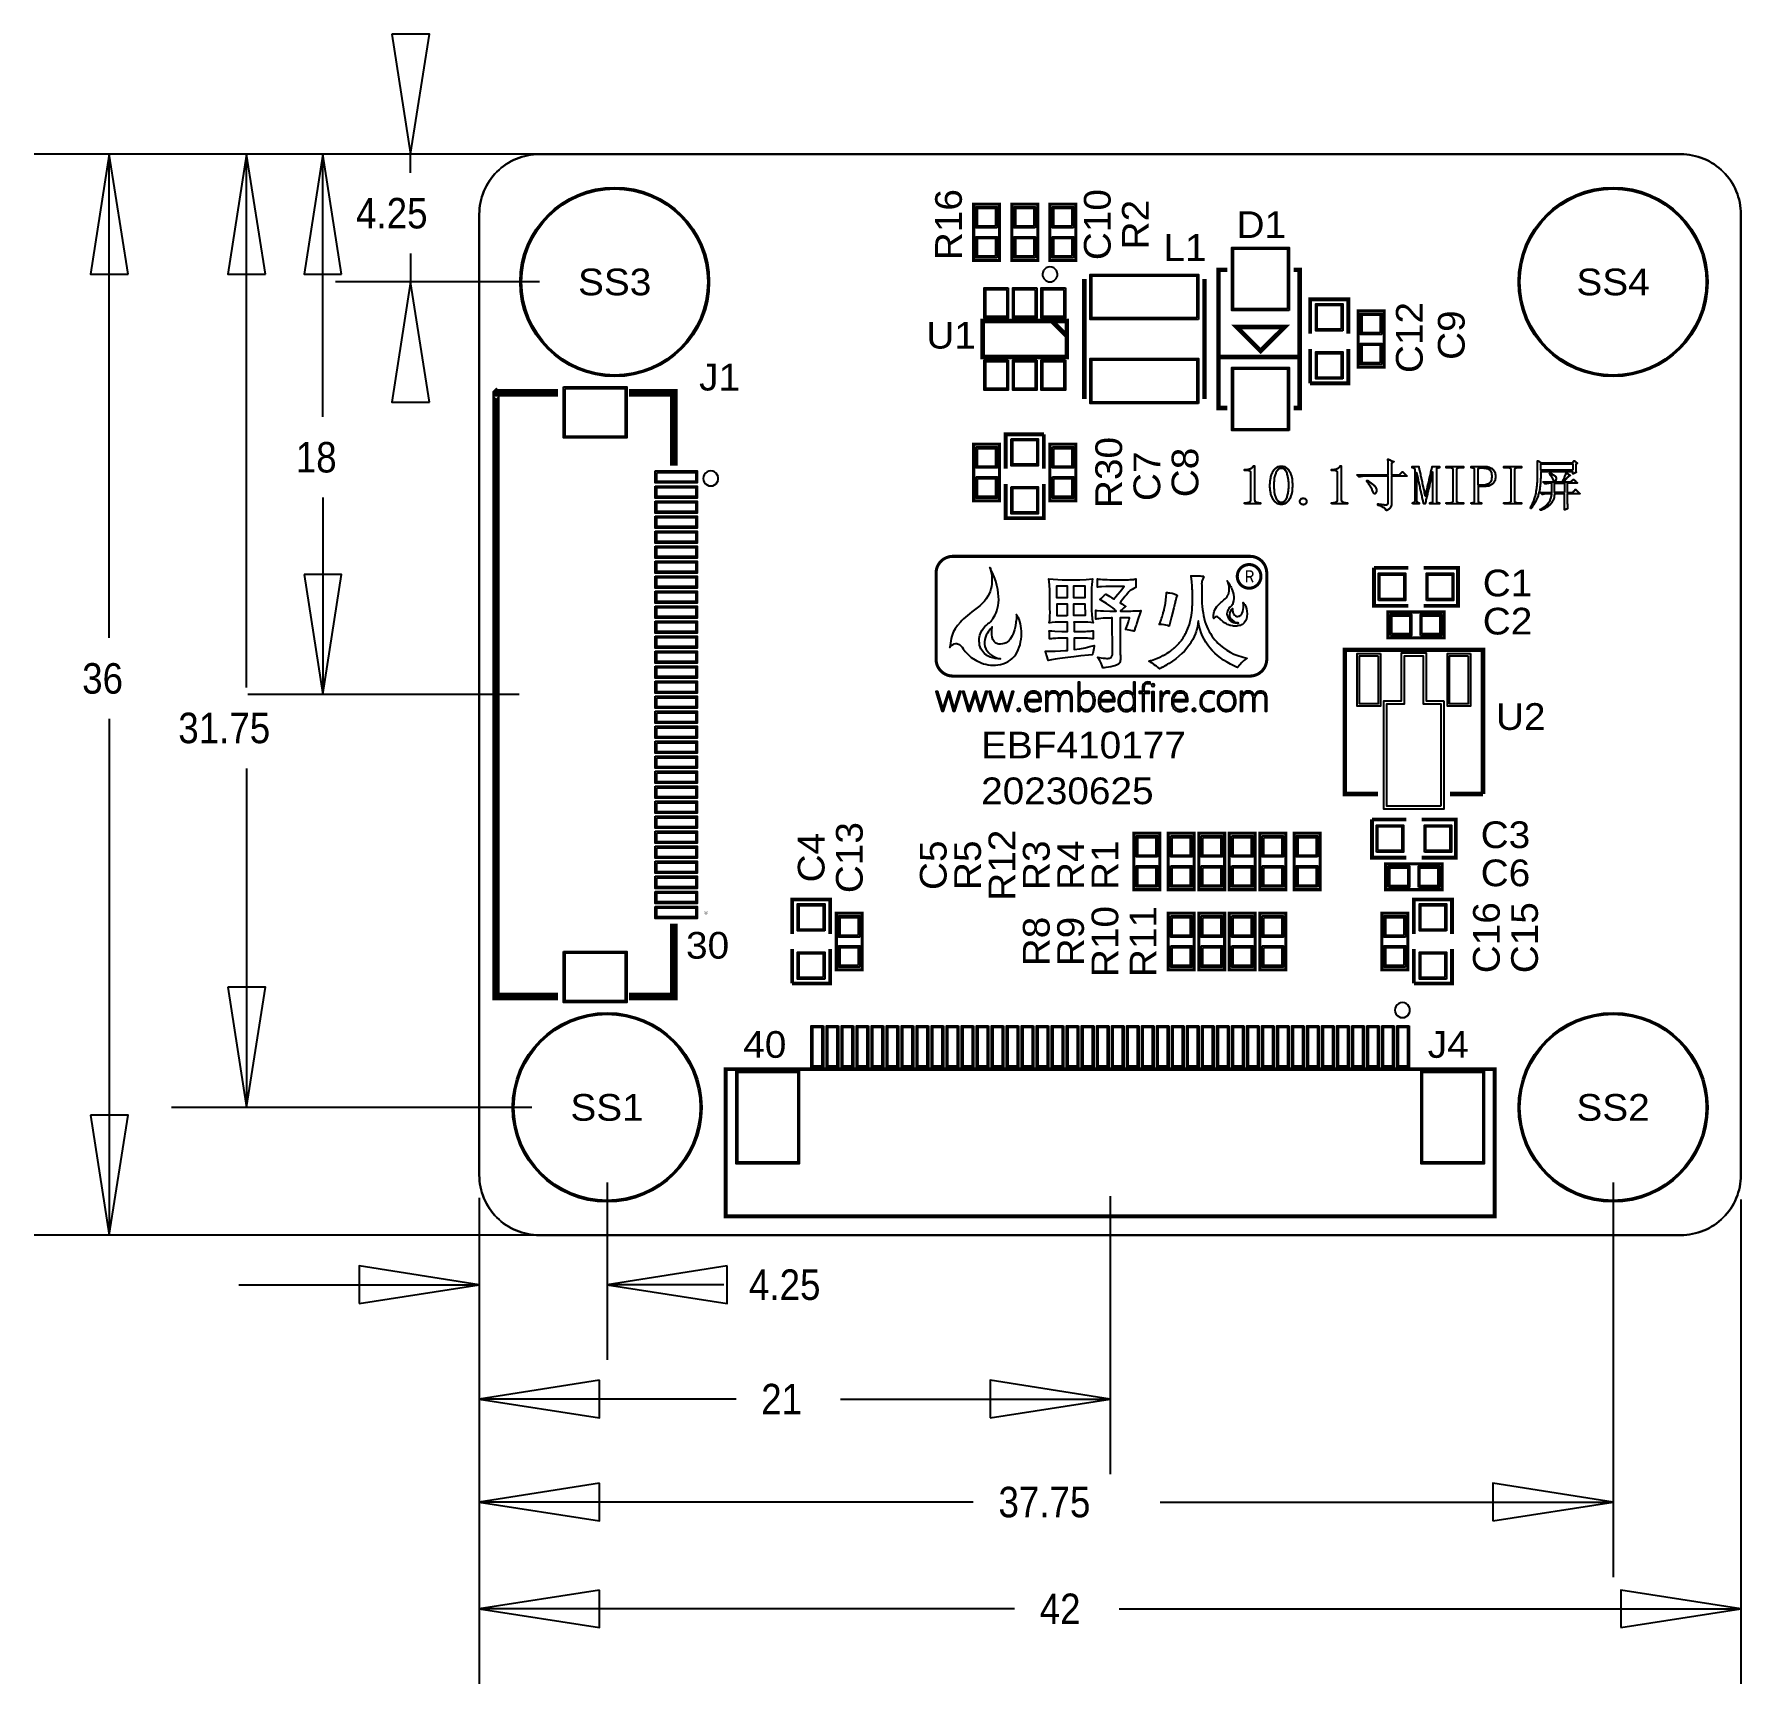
# Model space of a CAD drawing. Extents: x -14.8 to 42, y -14.9 to 40.
import ezdxf
from ezdxf.enums import TextEntityAlignment as Align

# ---------------------------------------------------------------- set-up
doc = ezdxf.new("R2010")
doc.units = 0
doc.layers.add('DXF', color=12, linetype='CONTINUOUS')

msp = doc.modelspace()

# ---------------------------------------------------------------- texts
at = {"layer": 'DXF', "width": 1.085714}
for s, p in [('R16', (16.0655, 33.655)), ('C10', (21.0185, 33.655)), ('R2', (22.2885, 33.655)), ('C12', (31.406592, 29.894428)), ('C9', (32.803592, 29.973422)), ('R30', (21.3995, 25.399644)), ('C8', (23.9395, 25.399644)), ('C7', (22.6695, 25.272644)), ('C13', (12.7635, 12.572644)), ('C4', (11.4935, 12.572644)), ('C5', (15.5575, 12.319)), ('R5', (16.7005, 12.318644)), ('R12', (17.8435, 12.318644)), ('R3', (18.9865, 12.318644)), ('R4', (20.1295, 12.319)), ('R1', (21.2725, 12.319)), ('R10', (21.2725, 9.778644)), ('R11', (22.5425, 9.778644)), ('C16', (33.9725, 9.905644)), ('C15', (35.2425, 9.905644)), ('R8', (18.9865, 9.779)), ('R9', (20.1295, 9.778644))]:
    msp.add_text(s, height=0.889, rotation=90, dxfattribs=at).set_placement(p, align=Align.CENTER)
at = {"layer": 'DXF'}
for s, height, width, p in [('4.25', 1.016, 0.9, (-4.1021, 33.528)), ('U1', 0.889, 1.085714, (14.8844, 29.5275)), ('18', 1.016, 0.9, (-6.1087, 25.4)), ('36', 1.016, 0.9, (-13.2207, 18.034)), ('31.75', 1.016, 0.9, (-10.0203, 16.383)), ('EBF410177', 0.889, 1.085714, (16.706088, 15.876778)), ('20230625', 0.889, 1.085714, (16.706088, 14.352778)), ('30', 0.889, 1.085714, (6.8834, 9.2075)), ('40', 0.889, 1.085714, (8.7884, 5.9055)), ('4.25', 1.016, 0.9, (8.9789, -2.159)), ('21', 1.016, 0.9, (9.3853, -5.969)), ('37.75', 1.016, 0.9, (17.2847, -9.398)), ('42', 1.016, 0.9, (18.6563, -12.954))]:
    msp.add_text(s, height=height, dxfattribs=dict(at, width=width)).set_placement(p)
at = {"layer": 'DXF', "width": 1.085714}
for s, p in [('D1', (26.035, 33.2105)), ('L1', (23.495, 32.4485)), ('SS3', (4.507992, 31.301461)), ('SS4', (37.745899, 31.301461)), ('J1', (8.001, 28.1305)), ('C1', (34.232088, 21.274278)), ('C2', (34.232088, 20.004278)), ('U2', (34.671, 16.8275)), ('C3', (34.163, 12.8905)), ('C6', (34.163, 11.6205)), ('J4', (32.258, 5.9055)), ('SS1', (4.254043, 3.809467)), ('SS2', (37.745975, 3.809467))]:
    msp.add_text(s, height=0.889, dxfattribs=at).set_placement(p, align=Align.CENTER)
at = {"layer": 'DXF', "width": 0.875}
msp.add_text('30', height=0.08128, rotation=270, dxfattribs=at).set_placement((7.506995, 10.799953))

# ---------------------------------------------------------------- linework, layer by layer
at = {"layer": 'DXF'}
for points in [[(-2.910967, 39.99992), (-2.286, 35.999928), (-1.661033, 39.99992), (-2.910967, 39.99992)], [(20.689164, 35.999928), (-14.819097, 35.999928)], [(-11.694058, 31.999936), (-12.319, 35.999928), (-12.943942, 31.999936), (-11.694058, 31.999936)], [(-12.319, 19.8882), (-12.319, 35.999928)], [(1.064489, 35.999928), (-10.247122, 35.999928)], [(-7.122033, 31.999936), (-7.747, 35.999928), (-8.371967, 31.999936), (-7.122033, 31.999936)], [(-7.747, 18.2372), (-7.747, 35.999928)], [(0.132969, 35.999928), (-7.707122, 35.999928)], [(-4.582033, 31.999936), (-5.207, 35.999928), (-5.831967, 31.999936), (-4.582033, 31.999936)], [(-5.207, 27.2542), (-5.207, 35.999928)], [(0.708304, 35.999928), (-4.786122, 35.999928)], [(-2.286, 35.3822), (-2.286, 35.999928)], [(-2.286, 32.6898), (-2.286, 31.745936)], [(2.00787, 31.745936), (-4.786122, 31.745936)], [(-1.661033, 27.745944), (-2.286, 31.745936), (-2.910967, 27.745944), (-1.661033, 27.745944)], [(-5.207, 24.5618), (-5.207, 18.000116)], [(-5.831967, 22.000108), (-5.207, 18.000116), (-4.582033, 22.000108), (-5.831967, 22.000108)], [(20.472908, 19.638518), (20.475448, 19.638518)], [(20.472908, 19.638518), (20.475448, 19.638518)], [(1.324381, 18.000116), (-7.707122, 18.000116)], [(-12.319, 17.1958), (-12.319, 0)], [(17.912588, 17.494758), (17.925288, 17.530318)], [(17.925288, 17.459198), (17.912588, 17.494758)], [(17.925288, 17.530318), (17.960848, 17.545558)], [(17.960848, 17.443958), (17.925288, 17.459198)], [(17.960848, 17.545558), (17.998948, 17.530318)], [(17.998948, 17.459198), (17.960848, 17.443958)], [(17.998948, 17.530318), (18.014188, 17.494758)], [(18.014188, 17.494758), (17.998948, 17.459198)], [(23.741888, 17.494758), (23.757128, 17.530318)], [(23.757128, 17.459198), (23.741888, 17.494758)], [(23.757128, 17.530318), (23.792688, 17.545558)], [(23.792688, 17.443958), (23.757128, 17.459198)], [(23.792688, 17.545558), (23.830788, 17.530318)], [(23.830788, 17.459198), (23.792688, 17.443958)], [(23.830788, 17.530318), (23.846028, 17.494758)], [(23.846028, 17.494758), (23.830788, 17.459198)], [(-7.747, 15.5448), (-7.747, 4.253992)], [(-8.371967, 8.253984), (-7.747, 4.253992), (-7.122033, 8.253984), (-8.371967, 8.253984)], [(-12.943942, 3.999992), (-12.319, 0), (-11.694058, 3.999992), (-12.943942, 3.999992)], [(1.75387, 4.253992), (-10.247122, 4.253992)], [(4.253992, 1.75387), (4.253992, -4.151122)], [(37.745924, 1.75387), (37.745924, -11.390122)], [(0, 1.241679), (0, -4.151122)], [(21.004276, 1.292301), (21.004276, -7.961122)], [(41.999916, 1.186891), (41.999916, -14.946122)], [(0, 1.07729), (0, -11.390122)], [(0, 0.693725), (0, -7.961122)], [(0, 0.584124), (0, -14.946122)], [(20.377226, 0), (-14.819097, 0)], [(-3.999992, -2.275967), (0, -1.651), (-3.999992, -1.026033), (-3.999992, -2.275967)], [(8.253984, -1.026033), (4.253992, -1.651), (8.253984, -2.275967), (8.253984, -1.026033)], [(-7.999984, -1.651), (0, -1.651)], [(8.1407, -1.651), (4.253992, -1.651)], [(3.999992, -4.836033), (0, -5.461), (3.999992, -6.085967), (3.999992, -4.836033)], [(17.004284, -6.085967), (21.004276, -5.461), (17.004284, -4.836033), (17.004284, -6.085967)], [(8.5471, -5.461), (0, -5.461)], [(12.0269, -5.461), (21.004276, -5.461)], [(3.999992, -8.265033), (0, -8.89), (3.999992, -9.514967), (3.999992, -8.265033)], [(33.745932, -9.514967), (37.745924, -8.89), (33.745932, -8.265033), (33.745932, -9.514967)], [(16.4465, -8.89), (0, -8.89)], [(22.6695, -8.89), (37.745924, -8.89)], [(3.999992, -11.821033), (0, -12.446), (3.999992, -13.070967), (3.999992, -11.821033)], [(37.999924, -13.070967), (41.999916, -12.446), (37.999924, -11.821033), (37.999924, -13.070967)], [(17.8181, -12.446), (0, -12.446)], [(21.2979, -12.446), (41.999916, -12.446)]]:
    msp.add_lwpolyline(points, dxfattribs=at)
msp.add_lwpolyline([(39.99992, 35.999928), (1.999996, 35.999928, 0.414214), (0, 33.999932), (0, 1.999996, 0.414214), (1.999996, 0), (39.99992, 0, 0.414214), (41.999916, 1.999996), (41.999916, 33.999932, 0.414214), (39.99992, 35.999928)], format="xyb", dxfattribs=at)
for points in [[(41.999916, 33.999932), (41.999916, 1.999996, -0.414214), (39.99992, 0), (1.999996, 0, -0.414214), (0, 1.999996), (0, 33.999932, -0.414214), (1.999996, 35.999928), (39.99992, 35.999928, -0.414214)], [(19.249974, 31.999936, 1), (18.749947, 31.99994, 1)], [(7.957007, 25.199975, 1), (7.456993, 25.199953, 1)], [(30.984012, 7.493025, 1), (30.483998, 7.493003, 1)]]:
    msp.add_lwpolyline(points, format="xyb", close=True, dxfattribs=at)
for points, const_width in [([(16.4592, 32.4612), (16.4592, 34.3408), (17.3228, 34.3408), (17.3228, 32.4612), (16.4592, 32.4612)], 0.1016), ([(17.7292, 32.4612), (17.7292, 34.3408), (18.5928, 34.3408), (18.5928, 32.4612), (17.7292, 32.4612)], 0.1016), ([(18.9992, 32.4612), (18.9992, 34.3408), (19.8628, 34.3408), (19.8628, 32.4612), (18.9992, 32.4612)], 0.1016), ([(20.142962, 27.846782), (20.142962, 31.846774)], 0.150012), ([(24.142954, 27.846782), (24.142954, 31.846774)], 0.150012), ([(24.909094, 32.146773), (24.609095, 32.146773), (24.609095, 27.546783), (24.909094, 27.546783)], 0.150012), ([(27.10909, 27.546783), (27.309089, 27.546783), (27.309089, 32.146773), (27.10909, 32.146773)], 0.150012), ([(27.660092, 30.021784), (27.660092, 31.164784), (28.930092, 31.164784), (28.930092, 30.021784)], 0.127), ([(29.260292, 28.906978), (29.260292, 30.786578), (30.123892, 30.786578), (30.123892, 28.906978), (29.260292, 28.906978)], 0.1016), ([(19.560997, 29.245001), (19.560997, 30.444999), (16.761003, 30.444999), (16.761003, 29.245001), (19.560997, 29.245001)], 0.150012), ([(19.560997, 29.945), (19.060998, 30.444999)], 0.150012), ([(26.009092, 29.446779), (25.209094, 30.246777), (26.80909, 30.246777), (26.009092, 29.446779)], 0.150012), ([(28.930092, 29.513784), (28.930092, 28.370784), (27.660092, 28.370784)], 0.127), ([(27.660092, 28.370784), (27.660092, 29.513784)], 0.127), ([(24.609095, 29.246779), (27.309089, 29.246779)], 0.150012), ([(2.625903, 7.94987), (0.556997, 7.94987), (0.556997, 28.039974), (0.567004, 28.049957), (0.567106, 28.049855), (2.625903, 28.049855)], 0.254), ([(6.477, 25.631165), (6.477, 28.049855), (4.988103, 28.049855)], 0.254), ([(17.526, 25.527), (17.526, 26.67), (18.796, 26.67)], 0.127), ([(18.796, 26.67), (18.796, 25.527)], 0.127), ([(17.3228, 26.3398), (17.3228, 24.4602), (16.4592, 24.4602), (16.4592, 26.3398), (17.3228, 26.3398)], 0.1016), ([(19.8628, 26.3398), (19.8628, 24.4602), (18.9992, 24.4602), (18.9992, 26.3398), (19.8628, 26.3398)], 0.1016), ([(18.796, 25.019), (18.796, 23.876), (17.526, 23.876), (17.526, 25.019)], 0.127), ([(15.768828, 22.607778), (25.657048, 22.607778)], 0.1016), ([(30.930088, 20.956778), (29.787088, 20.956778), (29.787088, 22.226778)], 0.127), ([(29.787088, 22.226778), (30.930088, 22.226778)], 0.127), ([(31.438088, 22.226778), (32.581088, 22.226778), (32.581088, 20.956778), (31.438088, 20.956778)], 0.127), ([(15.207488, 19.181318), (15.207488, 22.048978)], 0.1016), ([(25.545288, 21.744178), (25.545288, 22.117558), (25.674828, 22.117558), (25.718008, 22.099778), (25.743408, 22.074378), (25.753568, 22.023578), (25.743408, 21.975318), (25.712928, 21.944838), (25.674828, 21.924518), (25.753568, 21.744178)], 0.0508), ([(25.545288, 21.744178), (25.545288, 22.117558), (25.674828, 22.117558), (25.718008, 22.099778), (25.743408, 22.074378), (25.753568, 22.023578), (25.743408, 21.975318), (25.712928, 21.944838), (25.674828, 21.924518), (25.753568, 21.744178)], 0.0508), ([(25.545288, 21.924518), (25.674828, 21.924518)], 0.0508), ([(25.545288, 21.924518), (25.674828, 21.924518)], 0.0508), ([(26.215848, 22.048978), (26.215848, 19.181318)], 0.1016), ([(30.244288, 20.753578), (32.123888, 20.753578), (32.123888, 19.889978), (30.244288, 19.889978), (30.244288, 20.753578)], 0.1016), ([(29.915053, 14.690877), (28.815055, 14.690877), (28.815055, 19.490868), (33.415046, 19.490868), (33.415046, 14.690877)], 0.150012), ([(25.654508, 18.619978), (15.768828, 18.619978)], 0.1016), ([(25.657048, 18.619978), (25.654508, 18.619978)], 0.1016), ([(33.415046, 14.690877), (32.315048, 14.690877)], 0.150012), ([(30.861, 12.573), (29.718, 12.573), (29.718, 13.843)], 0.127), ([(29.718, 13.843), (30.861, 13.843)], 0.127), ([(31.369, 13.843), (32.512, 13.843), (32.512, 12.573), (31.369, 12.573)], 0.127), ([(21.7932, 11.5062), (21.7932, 13.3858), (22.6568, 13.3858), (22.6568, 11.5062), (21.7932, 11.5062)], 0.1016), ([(23.7998, 13.3858), (23.7998, 11.5062), (22.9362, 11.5062), (22.9362, 13.3858), (23.7998, 13.3858)], 0.1016), ([(24.8158, 13.3858), (24.8158, 11.5062), (23.9522, 11.5062), (23.9522, 13.3858), (24.8158, 13.3858)], 0.1016), ([(25.8318, 13.3858), (25.8318, 11.5062), (24.9682, 11.5062), (24.9682, 13.3858), (25.8318, 13.3858)], 0.1016), ([(26.8478, 13.3858), (26.8478, 11.5062), (25.9842, 11.5062), (25.9842, 13.3858), (26.8478, 13.3858)], 0.1016), ([(27.1272, 11.5062), (27.1272, 13.3858), (27.9908, 13.3858), (27.9908, 11.5062), (27.1272, 11.5062)], 0.1016), ([(30.1752, 12.3698), (32.0548, 12.3698), (32.0548, 11.5062), (30.1752, 11.5062), (30.1752, 12.3698)], 0.1016), ([(10.414, 10.033), (10.414, 11.176), (11.684, 11.176), (11.684, 10.033)], 0.127), ([(31.115, 10.033), (31.115, 11.176), (32.385, 11.176), (32.385, 10.033)], 0.127), ([(6.477, 10.368763), (6.477, 7.94987), (4.988103, 7.94987)], 0.254), ([(11.8872, 8.8392), (11.8872, 10.7188), (12.7508, 10.7188), (12.7508, 8.8392), (11.8872, 8.8392)], 0.1016), ([(23.7998, 10.7188), (23.7998, 8.8392), (22.9362, 8.8392), (22.9362, 10.7188), (23.7998, 10.7188)], 0.1016), ([(24.8158, 10.7188), (24.8158, 8.8392), (23.9522, 8.8392), (23.9522, 10.7188), (24.8158, 10.7188)], 0.1016), ([(25.8318, 10.7188), (25.8318, 8.8392), (24.9682, 8.8392), (24.9682, 10.7188), (25.8318, 10.7188)], 0.1016), ([(26.8478, 10.7188), (26.8478, 8.8392), (25.9842, 8.8392), (25.9842, 10.7188), (26.8478, 10.7188)], 0.1016), ([(30.0482, 8.8392), (30.0482, 10.7188), (30.9118, 10.7188), (30.9118, 8.8392), (30.0482, 8.8392)], 0.1016), ([(11.684, 9.525), (11.684, 8.382), (10.414, 8.382)], 0.127), ([(10.414, 8.382), (10.414, 9.525)], 0.127), ([(32.385, 9.525), (32.385, 8.382), (31.115, 8.382)], 0.127), ([(31.115, 8.382), (31.115, 9.525)], 0.127), ([(33.804377, 5.524805), (8.204175, 5.524805), (8.204175, 0.624891), (33.804377, 0.624891), (33.804377, 5.524805)], 0.127)]:
    msp.add_lwpolyline(points, dxfattribs=dict(at, const_width=const_width))
for points in [[(17.241495, 33.550377), (16.540505, 33.550377), (16.540505, 34.251367), (17.241495, 34.251367)], [(17.190695, 33.601177), (16.591305, 33.601177), (16.591305, 34.200567), (17.190695, 34.200567)], [(18.511495, 33.550377), (17.810505, 33.550377), (17.810505, 34.251367), (18.511495, 34.251367)], [(18.460695, 33.601177), (17.861305, 33.601177), (17.861305, 34.200567), (18.460695, 34.200567)], [(19.781495, 33.550377), (19.080505, 33.550377), (19.080505, 34.251367), (19.781495, 34.251367)], [(19.730695, 33.601177), (19.131305, 33.601177), (19.131305, 34.200567), (19.730695, 34.200567)], [(17.241495, 32.550633), (16.540505, 32.550633), (16.540505, 33.251623), (17.241495, 33.251623)], [(17.190695, 32.601433), (16.591305, 32.601433), (16.591305, 33.200823), (17.190695, 33.200823)], [(18.511495, 32.550633), (17.810505, 32.550633), (17.810505, 33.251623), (18.511495, 33.251623)], [(18.460695, 32.601433), (17.861305, 32.601433), (17.861305, 33.200823), (18.460695, 33.200823)], [(19.781495, 32.550633), (19.080505, 32.550633), (19.080505, 33.251623), (19.781495, 33.251623)], [(19.730695, 32.601433), (19.131305, 32.601433), (19.131305, 33.200823), (19.730695, 33.200823)], [(26.959052, 30.796738), (25.059132, 30.796738), (25.059132, 32.89681), (26.959052, 32.89681)], [(26.909141, 30.846776), (25.109043, 30.846776), (25.109043, 32.846772), (26.909141, 32.846772)], [(23.942954, 30.496777), (20.342962, 30.496777), (20.342962, 31.996774), (23.942954, 31.996774)], [(23.892954, 30.546777), (20.392961, 30.546777), (20.392961, 31.946774), (23.892954, 31.946774)], [(17.610988, 31.544997), (17.610988, 30.544999), (16.81099, 30.544999), (16.81099, 31.544997)], [(17.560989, 31.494997), (17.560989, 30.594998), (16.86099, 30.594998), (16.86099, 31.494997)], [(18.560999, 31.544997), (18.560999, 30.544999), (17.761001, 30.544999), (17.761001, 31.544997)], [(18.510999, 31.494997), (18.510999, 30.594998), (17.811001, 30.594998), (17.811001, 31.494997)], [(19.51101, 31.544997), (19.51101, 30.544999), (18.711012, 30.544999), (18.711012, 31.544997)], [(19.46101, 31.494997), (19.46101, 30.594998), (18.761011, 30.594998), (18.761011, 31.494997)], [(28.745053, 30.117923), (27.845131, 30.117923), (27.845131, 31.017845), (28.745053, 31.017845)], [(28.695142, 30.167834), (27.895042, 30.167834), (27.895042, 30.967934), (28.695142, 30.967934)], [(30.042587, 29.996155), (29.341597, 29.996155), (29.341597, 30.697145), (30.042587, 30.697145)], [(29.991787, 30.046955), (29.392397, 30.046955), (29.392397, 30.646345), (29.991787, 30.646345)], [(30.042587, 28.996411), (29.341597, 28.996411), (29.341597, 29.697401), (30.042587, 29.697401)], [(29.991787, 29.047211), (29.392397, 29.047211), (29.392397, 29.646601), (29.991787, 29.646601)], [(17.610988, 29.145001), (17.610988, 28.145003), (16.81099, 28.145003), (16.81099, 29.145001)], [(17.560989, 29.095002), (17.560989, 28.195003), (16.86099, 28.195003), (16.86099, 29.095002)], [(18.560999, 29.145001), (18.560999, 28.145003), (17.761001, 28.145003), (17.761001, 29.145001)], [(18.510999, 29.095002), (18.510999, 28.195003), (17.811001, 28.195003), (17.811001, 29.095002)], [(19.51101, 29.145001), (19.51101, 28.145003), (18.711012, 28.145003), (18.711012, 29.145001)], [(19.46101, 29.095002), (19.46101, 28.195003), (18.761011, 28.195003), (18.761011, 29.095002)], [(23.942954, 27.696782), (20.342962, 27.696782), (20.342962, 29.196779), (23.942954, 29.196779)], [(23.892954, 27.746782), (20.392961, 27.746782), (20.392961, 29.146779), (23.892954, 29.146779)], [(28.745053, 28.517723), (27.845131, 28.517723), (27.845131, 29.417645), (28.745053, 29.417645)], [(28.695142, 28.567634), (27.895042, 28.567634), (27.895042, 29.367734), (28.695142, 29.367734)], [(26.959052, 26.796746), (25.059132, 26.796746), (25.059132, 28.896818), (26.959052, 28.896818)], [(26.909141, 26.846784), (25.109043, 26.846784), (25.109043, 28.84678), (26.909141, 28.84678)], [(2.806941, 28.249969), (4.907039, 28.249969), (4.907039, 26.549972), (2.806941, 26.549972)], [(2.856992, 28.199918), (4.856988, 28.199918), (4.856988, 26.600023), (2.856992, 26.600023)], [(16.540505, 26.250367), (17.241495, 26.250367), (17.241495, 25.549377), (16.540505, 25.549377)], [(16.591305, 26.199567), (17.190695, 26.199567), (17.190695, 25.600177), (16.591305, 25.600177)], [(17.711039, 26.523061), (18.610961, 26.523061), (18.610961, 25.623139), (17.711039, 25.623139)], [(17.76095, 26.47315), (18.56105, 26.47315), (18.56105, 25.67305), (17.76095, 25.67305)], [(19.080505, 26.250367), (19.781495, 26.250367), (19.781495, 25.549377), (19.080505, 25.549377)], [(19.131305, 26.199567), (19.730695, 26.199567), (19.730695, 25.600177), (19.131305, 25.600177)], [(25.477572, 24.350929), (25.477572, 24.389232), (25.561696, 24.389232), (25.561696, 24.39858), (25.61778, 24.39858), (25.61778, 24.407927), (25.636474, 24.407927), (25.636474, 24.417274), (25.655168, 24.417274), (25.655168, 24.426621), (25.664516, 24.426621), (25.664516, 24.445316), (25.673863, 24.445316), (25.673863, 24.454663), (25.68321, 24.454663), (25.68321, 25.425857), (25.673863, 25.425857), (25.673863, 25.435204), (25.664516, 25.435204), (25.664516, 25.444552), (25.655168, 25.444552), (25.655168, 25.453899), (25.61778, 25.453899), (25.61778, 25.463246), (25.477572, 25.463246), (25.477572, 25.501549), (25.599085, 25.501549), (25.599085, 25.510896), (25.645821, 25.510896), (25.645821, 25.520244), (25.673863, 25.520244), (25.673863, 25.529591), (25.692557, 25.529591), (25.692557, 25.538938), (25.711252, 25.538938), (25.711252, 25.548285), (25.720599, 25.548285), (25.720599, 25.557632), (25.729946, 25.557632), (25.729946, 25.56698), (25.739293, 25.56698), (25.739293, 25.576327), (25.74864, 25.576327), (25.74864, 25.585674), (25.757988, 25.585674), (25.757988, 25.604368), (25.767335, 25.604368), (25.767335, 25.613716), (25.776682, 25.613716), (25.776682, 25.623063), (25.805638, 25.623063), (25.805638, 24.473357), (25.814985, 24.473357), (25.814985, 24.445316), (25.824332, 24.445316), (25.824332, 24.435968), (25.83368, 24.435968), (25.83368, 24.426621), (25.843027, 24.426621), (25.843027, 24.417274), (25.852374, 24.417274), (25.852374, 24.407927), (25.880416, 24.407927), (25.880416, 24.39858), (25.936499, 24.39858), (25.936499, 24.389232), (26.011276, 24.389232), (26.011276, 24.350929)], [(26.655319, 24.332235), (26.655319, 24.341582), (26.61793, 24.341582), (26.61793, 24.350929), (26.589888, 24.350929), (26.589888, 24.360276), (26.571194, 24.360276), (26.571194, 24.369624), (26.5525, 24.369624), (26.5525, 24.378971), (26.543152, 24.378971), (26.543152, 24.388318), (26.524458, 24.388318), (26.524458, 24.397665), (26.515111, 24.397665), (26.515111, 24.407012), (26.505764, 24.407012), (26.505764, 24.41636), (26.496416, 24.41636), (26.496416, 24.425707), (26.487069, 24.425707), (26.487069, 24.435054), (26.477722, 24.435054), (26.477722, 24.444401), (26.468375, 24.444401), (26.468375, 24.453748), (26.459028, 24.453748), (26.459028, 24.472443), (26.44968, 24.472443), (26.44968, 24.48179), (26.440333, 24.48179), (26.440333, 24.491137), (26.430986, 24.491137), (26.430986, 24.509832), (26.421639, 24.509832), (26.421639, 24.528526), (26.412292, 24.528526), (26.412292, 24.537873), (26.402944, 24.537873), (26.402944, 24.556568), (26.393597, 24.556568), (26.393597, 24.584609), (26.38425, 24.584609), (26.38425, 24.603304), (26.374903, 24.603304), (26.374903, 24.631345), (26.365556, 24.631345), (26.365556, 24.659387), (26.356208, 24.659387), (26.356208, 24.696776), (26.346861, 24.696776), (26.346861, 24.734164), (26.337514, 24.734164), (26.337514, 24.790248), (26.328167, 24.790248), (26.328167, 24.893067), (26.31882, 24.893067), (26.31882, 25.024842), (26.328167, 25.024842), (26.328167, 25.146356), (26.337514, 25.146356), (26.337514, 25.202439), (26.346861, 25.202439), (26.346861, 25.249175), (26.356208, 25.249175), (26.356208, 25.277216), (26.365556, 25.277216), (26.365556, 25.305258), (26.374903, 25.305258), (26.374903, 25.342647), (26.38425, 25.342647), (26.38425, 25.361341), (26.393597, 25.361341), (26.393597, 25.380036), (26.402944, 25.380036), (26.402944, 25.39873), (26.412292, 25.39873), (26.412292, 25.417424), (26.421639, 25.417424), (26.421639, 25.436119), (26.430986, 25.436119), (26.430986, 25.454813), (26.440333, 25.454813), (26.440333, 25.46416), (26.44968, 25.46416), (26.44968, 25.482855), (26.459028, 25.482855), (26.459028, 25.492202), (26.468375, 25.492202), (26.468375, 25.501549), (26.477722, 25.501549), (26.477722, 25.510896), (26.487069, 25.510896), (26.487069, 25.520244), (26.496416, 25.520244), (26.496416, 25.529591), (26.505764, 25.529591), (26.505764, 25.538938), (26.515111, 25.538938), (26.515111, 25.548285), (26.524458, 25.548285), (26.524458, 25.557632), (26.543152, 25.557632), (26.543152, 25.56698), (26.5525, 25.56698), (26.5525, 25.576327), (26.571194, 25.576327), (26.571194, 25.585674), (26.589888, 25.585674), (26.589888, 25.595021), (26.61793, 25.595021), (26.61793, 25.604368), (26.655319, 25.604368), (26.655319, 25.613716), (26.749705, 25.613716), (26.749705, 25.604368), (26.787094, 25.604368), (26.787094, 25.595021), (26.815136, 25.595021), (26.815136, 25.585674), (26.83383, 25.585674), (26.83383, 25.576327), (26.843177, 25.576327), (26.843177, 25.56698), (26.861872, 25.56698), (26.861872, 25.557632), (26.871219, 25.557632), (26.871219, 25.548285), (26.880566, 25.548285), (26.880566, 25.538938), (26.889913, 25.538938), (26.889913, 25.529591), (26.908608, 25.529591), (26.908608, 25.520244), (26.917955, 25.520244), (26.917955, 25.501549), (26.927302, 25.501549), (26.927302, 25.492202), (26.936649, 25.492202), (26.936649, 25.482855), (26.945996, 25.482855), (26.945996, 25.473508), (26.955344, 25.473508), (26.955344, 25.454813), (26.964691, 25.454813), (26.964691, 25.445466), (26.974038, 25.445466), (26.974038, 25.426772), (26.983385, 25.426772), (26.983385, 25.408077), (26.992732, 25.408077), (26.992732, 25.389383), (27.00208, 25.389383), (27.00208, 25.370688), (27.011427, 25.370688), (27.011427, 25.351994), (27.020774, 25.351994), (27.020774, 25.323952), (27.030121, 25.323952), (27.030121, 25.295911), (27.039468, 25.295911), (27.039468, 25.258522), (27.048816, 25.258522), (27.048816, 25.211786), (27.058163, 25.211786), (27.058163, 25.155703), (27.06751, 25.155703), (27.06751, 25.052884), (27.076857, 25.052884), (27.076857, 24.902414), (27.06751, 24.902414), (27.06751, 24.799595), (27.058163, 24.799595), (27.058163, 24.743512), (27.048816, 24.743512), (27.048816, 24.696776), (27.039468, 24.696776), (27.039468, 24.659387), (27.030121, 24.659387), (27.030121, 24.631345), (27.020774, 24.631345), (27.020774, 24.603304), (27.011427, 24.603304), (27.011427, 24.584609), (27.00208, 24.584609), (27.00208, 24.556568), (26.992732, 24.556568), (26.992732, 24.537873), (26.983385, 24.537873), (26.983385, 24.528526), (26.974038, 24.528526), (26.974038, 24.509832), (26.964691, 24.509832), (26.964691, 24.491137), (26.955344, 24.491137), (26.955344, 24.48179), (26.945996, 24.48179), (26.945996, 24.463096), (26.936649, 24.463096), (26.936649, 24.453748), (26.927302, 24.453748), (26.927302, 24.444401), (26.917955, 24.444401), (26.917955, 24.435054), (26.908608, 24.435054), (26.908608, 24.425707), (26.89926, 24.425707), (26.89926, 24.41636), (26.889913, 24.41636), (26.889913, 24.407012), (26.880566, 24.407012), (26.880566, 24.397665), (26.871219, 24.397665), (26.871219, 24.388318), (26.861872, 24.388318), (26.861872, 24.378971), (26.843177, 24.378971), (26.843177, 24.369624), (26.824483, 24.369624), (26.824483, 24.360276), (26.805788, 24.360276), (26.805788, 24.350929), (26.787094, 24.350929), (26.787094, 24.341582), (26.740358, 24.341582), (26.740358, 24.332235)], [(28.375204, 24.350929), (28.375204, 24.389232), (28.449981, 24.389232), (28.449981, 24.39858), (28.506064, 24.39858), (28.506064, 24.407927), (28.524759, 24.407927), (28.524759, 24.417274), (28.543453, 24.417274), (28.543453, 24.426621), (28.5528, 24.426621), (28.5528, 24.435968), (28.562148, 24.435968), (28.562148, 24.454663), (28.571495, 24.454663), (28.571495, 25.425857), (28.562148, 25.425857), (28.562148, 25.435204), (28.5528, 25.435204), (28.5528, 25.444552), (28.543453, 25.444552), (28.543453, 25.453899), (28.506064, 25.453899), (28.506064, 25.463246), (28.375204, 25.463246), (28.375204, 25.501549), (28.48737, 25.501549), (28.48737, 25.510896), (28.534106, 25.510896), (28.534106, 25.520244), (28.562148, 25.520244), (28.562148, 25.529591), (28.580842, 25.529591), (28.580842, 25.538938), (28.599536, 25.538938), (28.599536, 25.548285), (28.608884, 25.548285), (28.608884, 25.557632), (28.618231, 25.557632), (28.618231, 25.56698), (28.627578, 25.56698), (28.627578, 25.576327), (28.636925, 25.576327), (28.636925, 25.585674), (28.646272, 25.585674), (28.646272, 25.595021), (28.65562, 25.595021), (28.65562, 25.613716), (28.664967, 25.613716), (28.664967, 25.623063), (28.693923, 25.623063), (28.693923, 24.473357), (28.70327, 24.473357), (28.70327, 24.445316), (28.712617, 24.445316), (28.712617, 24.435968), (28.721964, 24.435968), (28.721964, 24.426621), (28.731312, 24.426621), (28.731312, 24.417274), (28.750006, 24.417274), (28.750006, 24.407927), (28.7687, 24.407927), (28.7687, 24.39858), (28.824784, 24.39858), (28.824784, 24.389232), (28.908908, 24.389232), (28.908908, 24.350929)], [(30.18856, 24.135944), (30.18856, 24.145291), (30.179213, 24.145291), (30.179213, 24.173332), (30.169866, 24.173332), (30.169866, 24.18268), (30.160519, 24.18268), (30.160519, 24.192027), (30.151172, 24.192027), (30.151172, 24.201374), (30.141824, 24.201374), (30.141824, 24.210721), (30.132477, 24.210721), (30.132477, 24.220068), (30.12313, 24.220068), (30.12313, 24.229416), (30.104436, 24.229416), (30.104436, 24.238763), (30.085741, 24.238763), (30.085741, 24.24811), (30.067047, 24.24811), (30.067047, 24.257457), (30.048352, 24.257457), (30.048352, 24.266804), (30.029658, 24.266804), (30.029658, 24.276152), (30.010964, 24.276152), (30.010964, 24.285499), (29.982922, 24.285499), (29.982922, 24.294846), (29.95488, 24.294846), (29.95488, 24.304193), (29.926839, 24.304193), (29.926839, 24.31354), (29.917492, 24.31354), (29.917492, 24.351844), (29.9371, 24.351844), (29.9371, 24.342496), (30.021225, 24.342496), (30.021225, 24.333149), (30.114697, 24.333149), (30.114697, 24.323802), (30.216602, 24.323802), (30.216602, 24.333149), (30.235296, 24.333149), (30.235296, 24.342496), (30.244644, 24.342496), (30.244644, 24.370538), (30.253991, 24.370538), (30.253991, 25.276302), (29.394963, 25.276302), (29.394963, 25.266955), (29.329532, 25.266955), (29.329532, 25.257608), (29.281882, 25.257608), (29.281882, 25.266955), (29.272535, 25.266955), (29.272535, 25.276302), (29.263188, 25.276302), (29.263188, 25.285649), (29.25384, 25.285649), (29.25384, 25.294996), (29.244493, 25.294996), (29.244493, 25.304344), (29.235146, 25.304344), (29.235146, 25.313691), (29.225799, 25.313691), (29.225799, 25.323952), (30.253991, 25.323952), (30.253991, 25.799745), (30.244644, 25.799745), (30.244644, 25.838048), (30.2736, 25.838048), (30.2736, 25.828701), (30.292294, 25.828701), (30.292294, 25.819354), (30.320336, 25.819354), (30.320336, 25.810007), (30.33903, 25.810007), (30.33903, 25.80066), (30.357724, 25.80066), (30.357724, 25.791312), (30.376419, 25.791312), (30.376419, 25.781965), (30.395113, 25.781965), (30.395113, 25.772618), (30.413808, 25.772618), (30.413808, 25.763271), (30.441849, 25.763271), (30.441849, 25.753009), (30.423155, 25.753009), (30.423155, 25.743662), (30.413808, 25.743662), (30.413808, 25.734315), (30.40446, 25.734315), (30.40446, 25.724968), (30.395113, 25.724968), (30.395113, 25.71562), (30.376419, 25.71562), (30.376419, 25.706273), (30.367072, 25.706273), (30.367072, 25.323952), (30.637226, 25.323952), (30.637226, 25.3333), (30.646573, 25.3333), (30.646573, 25.342647), (30.65592, 25.342647), (30.65592, 25.351994), (30.665268, 25.351994), (30.665268, 25.361341), (30.674615, 25.361341), (30.674615, 25.370688), (30.683962, 25.370688), (30.683962, 25.380036), (30.693309, 25.380036), (30.693309, 25.389383), (30.702656, 25.389383), (30.702656, 25.39873), (30.712004, 25.39873), (30.712004, 25.408077), (30.721351, 25.408077), (30.721351, 25.417424), (30.750307, 25.417424), (30.750307, 25.408077), (30.759654, 25.408077), (30.759654, 25.39873), (30.769001, 25.39873), (30.769001, 25.389383), (30.778348, 25.389383), (30.778348, 25.380036), (30.787696, 25.380036), (30.787696, 25.370688), (30.797043, 25.370688), (30.797043, 25.361341), (30.80639, 25.361341), (30.80639, 25.351994), (30.815737, 25.351994), (30.815737, 25.342647), (30.825084, 25.342647), (30.825084, 25.3333), (30.834432, 25.3333), (30.834432, 25.323952), (30.843779, 25.323952), (30.843779, 25.314605), (30.853126, 25.314605), (30.853126, 25.305258), (30.862473, 25.305258), (30.862473, 25.295911), (30.87182, 25.295911), (30.87182, 25.286564), (30.881168, 25.286564), (30.881168, 25.276302), (30.367072, 25.276302), (30.367072, 24.304193), (30.357724, 24.304193), (30.357724, 24.266804), (30.348377, 24.266804), (30.348377, 24.24811), (30.33903, 24.24811), (30.33903, 24.229416), (30.329683, 24.229416), (30.329683, 24.220068), (30.320336, 24.220068), (30.320336, 24.210721), (30.310988, 24.210721), (30.310988, 24.201374), (30.301641, 24.201374), (30.301641, 24.192027), (30.292294, 24.192027), (30.292294, 24.18268), (30.282947, 24.18268), (30.282947, 24.173332), (30.2736, 24.173332), (30.2736, 24.163985), (30.254905, 24.163985), (30.254905, 24.154638), (30.236211, 24.154638), (30.236211, 24.145291), (30.217516, 24.145291), (30.217516, 24.135944)], [(31.067197, 24.350929), (31.067197, 24.389232), (31.095239, 24.389232), (31.095239, 24.39858), (31.132628, 24.39858), (31.132628, 24.407927), (31.141975, 24.407927), (31.141975, 24.417274), (31.151322, 24.417274), (31.151322, 24.445316), (31.160669, 24.445316), (31.160669, 25.500635), (31.151322, 25.500635), (31.151322, 25.528676), (31.141975, 25.528676), (31.141975, 25.538024), (31.132628, 25.538024), (31.132628, 25.547371), (31.104586, 25.547371), (31.104586, 25.556718), (31.05785, 25.556718), (31.05785, 25.595021), (31.27375, 25.595021), (31.27375, 25.585674), (31.283097, 25.585674), (31.283097, 25.538938), (31.292444, 25.538938), (31.292444, 25.492202), (31.301792, 25.492202), (31.301792, 25.454813), (31.311139, 25.454813), (31.311139, 25.408077), (31.320486, 25.408077), (31.320486, 25.370688), (31.329833, 25.370688), (31.329833, 25.323952), (31.33918, 25.323952), (31.33918, 25.277216), (31.348528, 25.277216), (31.348528, 25.239828), (31.357875, 25.239828), (31.357875, 25.193092), (31.367222, 25.193092), (31.367222, 25.155703), (31.376569, 25.155703), (31.376569, 25.108967), (31.385916, 25.108967), (31.385916, 25.062231), (31.395264, 25.062231), (31.395264, 25.024842), (31.404611, 25.024842), (31.404611, 24.978106), (31.413958, 24.978106), (31.413958, 24.93137), (31.423305, 24.93137), (31.423305, 24.893981), (31.432652, 24.893981), (31.432652, 24.847245), (31.442, 24.847245), (31.442, 24.809856), (31.451347, 24.809856), (31.451347, 24.76312), (31.460694, 24.76312), (31.460694, 24.716384), (31.470041, 24.716384), (31.470041, 24.678996), (31.479388, 24.678996), (31.479388, 24.63226), (31.488736, 24.63226), (31.488736, 24.622912), (31.497168, 24.622912), (31.497168, 24.63226), (31.506516, 24.63226), (31.506516, 24.669648), (31.515863, 24.669648), (31.515863, 24.707037), (31.52521, 24.707037), (31.52521, 24.753773), (31.534557, 24.753773), (31.534557, 24.791162), (31.543904, 24.791162), (31.543904, 24.828551), (31.553252, 24.828551), (31.553252, 24.875287), (31.562599, 24.875287), (31.562599, 24.912676), (31.571946, 24.912676), (31.571946, 24.950064), (31.581293, 24.950064), (31.581293, 24.9968), (31.59064, 24.9968), (31.59064, 25.034189), (31.599988, 25.034189), (31.599988, 25.071578), (31.609335, 25.071578), (31.609335, 25.108967), (31.618682, 25.108967), (31.618682, 25.155703), (31.628029, 25.155703), (31.628029, 25.193092), (31.637376, 25.193092), (31.637376, 25.23048), (31.646724, 25.23048), (31.646724, 25.277216), (31.656071, 25.277216), (31.656071, 25.314605), (31.665418, 25.314605), (31.665418, 25.351994), (31.674765, 25.351994), (31.674765, 25.39873), (31.684112, 25.39873), (31.684112, 25.436119), (31.69346, 25.436119), (31.69346, 25.473508), (31.702807, 25.473508), (31.702807, 25.510896), (31.712154, 25.510896), (31.712154, 25.557632), (31.721501, 25.557632), (31.721501, 25.595021), (31.965443, 25.595021), (31.965443, 25.556718), (31.918707, 25.556718), (31.918707, 25.547371), (31.890665, 25.547371), (31.890665, 25.538024), (31.881318, 25.538024), (31.881318, 25.528676), (31.871971, 25.528676), (31.871971, 25.500635), (31.862624, 25.500635), (31.862624, 24.445316), (31.871971, 24.445316), (31.871971, 24.417274), (31.881318, 24.417274), (31.881318, 24.407927), (31.890665, 24.407927), (31.890665, 24.39858), (31.928054, 24.39858), (31.928054, 24.389232), (31.965443, 24.389232), (31.965443, 24.350929), (31.646724, 24.350929), (31.646724, 24.389232), (31.684112, 24.389232), (31.684112, 24.39858), (31.721501, 24.39858), (31.721501, 24.407927), (31.740196, 24.407927), (31.740196, 24.426621), (31.749543, 24.426621), (31.749543, 25.407163), (31.731763, 25.407163), (31.731763, 25.369774), (31.722416, 25.369774), (31.722416, 25.332385), (31.713068, 25.332385), (31.713068, 25.294996), (31.703721, 25.294996), (31.703721, 25.257608), (31.694374, 25.257608), (31.694374, 25.210872), (31.685027, 25.210872), (31.685027, 25.173483), (31.67568, 25.173483), (31.67568, 25.136094), (31.666332, 25.136094), (31.666332, 25.098705), (31.656985, 25.098705), (31.656985, 25.051969), (31.647638, 25.051969), (31.647638, 25.01458), (31.638291, 25.01458), (31.638291, 24.977192), (31.628944, 24.977192), (31.628944, 24.930456), (31.619596, 24.930456), (31.619596, 24.893067), (31.610249, 24.893067), (31.610249, 24.855678), (31.600902, 24.855678), (31.600902, 24.818289), (31.591555, 24.818289), (31.591555, 24.771553), (31.582208, 24.771553), (31.582208, 24.734164), (31.57286, 24.734164), (31.57286, 24.696776), (31.563513, 24.696776), (31.563513, 24.659387), (31.554166, 24.659387), (31.554166, 24.612651), (31.544819, 24.612651), (31.544819, 24.575262), (31.535472, 24.575262), (31.535472, 24.537873), (31.526124, 24.537873), (31.526124, 24.500484), (31.516777, 24.500484), (31.516777, 24.453748), (31.50743, 24.453748), (31.50743, 24.41636), (31.498083, 24.41636), (31.498083, 24.378971), (31.488736, 24.378971), (31.488736, 24.350929), (31.441085, 24.350929), (31.441085, 24.369624), (31.431738, 24.369624), (31.431738, 24.41636), (31.422391, 24.41636), (31.422391, 24.463096), (31.413044, 24.463096), (31.413044, 24.500484), (31.403696, 24.500484), (31.403696, 24.54722), (31.394349, 24.54722), (31.394349, 24.584609), (31.385002, 24.584609), (31.385002, 24.631345), (31.375655, 24.631345), (31.375655, 24.668734), (31.366308, 24.668734), (31.366308, 24.71547), (31.35696, 24.71547), (31.35696, 24.762206), (31.347613, 24.762206), (31.347613, 24.799595), (31.338266, 24.799595), (31.338266, 24.846331), (31.328919, 24.846331), (31.328919, 24.88372), (31.319572, 24.88372), (31.319572, 24.930456), (31.310224, 24.930456), (31.310224, 24.977192), (31.300877, 24.977192), (31.300877, 25.01458), (31.29153, 25.01458), (31.29153, 25.061316), (31.282183, 25.061316), (31.282183, 25.098705), (31.272836, 25.098705), (31.272836, 25.145441), (31.263488, 25.145441), (31.263488, 25.18283), (31.254141, 25.18283), (31.254141, 25.229566), (31.244794, 25.229566), (31.244794, 25.276302), (31.235447, 25.276302), (31.235447, 25.313691), (31.2261, 25.313691), (31.2261, 25.360427), (31.216752, 25.360427), (31.216752, 25.388468), (31.198972, 25.388468), (31.198972, 24.445316), (31.20832, 24.445316), (31.20832, 24.417274), (31.217667, 24.417274), (31.217667, 24.407927), (31.227014, 24.407927), (31.227014, 24.39858), (31.264403, 24.39858), (31.264403, 24.389232), (31.292444, 24.389232), (31.292444, 24.350929)], [(32.188861, 24.350929), (32.188861, 24.389232), (32.357111, 24.389232), (32.357111, 24.39858), (32.3945, 24.39858), (32.3945, 24.407927), (32.403847, 24.407927), (32.403847, 24.417274), (32.413194, 24.417274), (32.413194, 24.435968), (32.422541, 24.435968), (32.422541, 25.509982), (32.413194, 25.509982), (32.413194, 25.528676), (32.403847, 25.528676), (32.403847, 25.538024), (32.3945, 25.538024), (32.3945, 25.547371), (32.366458, 25.547371), (32.366458, 25.556718), (32.188861, 25.556718), (32.188861, 25.595021), (32.769302, 25.595021), (32.769302, 25.556718), (32.591705, 25.556718), (32.591705, 25.547371), (32.563664, 25.547371), (32.563664, 25.538024), (32.554316, 25.538024), (32.554316, 25.528676), (32.544969, 25.528676), (32.544969, 25.509982), (32.535622, 25.509982), (32.535622, 24.435968), (32.544969, 24.435968), (32.544969, 24.417274), (32.554316, 24.417274), (32.554316, 24.407927), (32.563664, 24.407927), (32.563664, 24.39858), (32.601052, 24.39858), (32.601052, 24.389232), (32.769302, 24.389232), (32.769302, 24.350929)], [(33.020762, 24.350929), (33.020762, 24.389232), (33.076845, 24.389232), (33.076845, 24.39858), (33.114234, 24.39858), (33.114234, 24.407927), (33.123581, 24.407927), (33.123581, 24.426621), (33.132928, 24.426621), (33.132928, 25.519329), (33.123581, 25.519329), (33.123581, 25.538024), (33.114234, 25.538024), (33.114234, 25.547371), (33.076845, 25.547371), (33.076845, 25.556718), (33.020762, 25.556718), (33.020762, 25.595021), (33.554467, 25.595021), (33.554467, 25.585674), (33.591856, 25.585674), (33.591856, 25.576327), (33.629244, 25.576327), (33.629244, 25.56698), (33.647939, 25.56698), (33.647939, 25.557632), (33.666633, 25.557632), (33.666633, 25.548285), (33.685328, 25.548285), (33.685328, 25.538938), (33.704022, 25.538938), (33.704022, 25.529591), (33.713369, 25.529591), (33.713369, 25.520244), (33.722716, 25.520244), (33.722716, 25.510896), (33.741411, 25.510896), (33.741411, 25.501549), (33.750758, 25.501549), (33.750758, 25.482855), (33.760105, 25.482855), (33.760105, 25.473508), (33.769452, 25.473508), (33.769452, 25.46416), (33.7788, 25.46416), (33.7788, 25.454813), (33.788147, 25.454813), (33.788147, 25.436119), (33.797494, 25.436119), (33.797494, 25.417424), (33.806841, 25.417424), (33.806841, 25.39873), (33.816188, 25.39873), (33.816188, 25.370688), (33.825536, 25.370688), (33.825536, 25.3333), (33.834883, 25.3333), (33.834883, 25.201524), (33.825536, 25.201524), (33.825536, 25.164136), (33.816188, 25.164136), (33.816188, 25.136094), (33.806841, 25.136094), (33.806841, 25.1174), (33.797494, 25.1174), (33.797494, 25.098705), (33.788147, 25.098705), (33.788147, 25.080011), (33.7788, 25.080011), (33.7788, 25.070664), (33.769452, 25.070664), (33.769452, 25.051969), (33.760105, 25.051969), (33.760105, 25.042622), (33.750758, 25.042622), (33.750758, 25.033275), (33.741411, 25.033275), (33.741411, 25.023928), (33.732064, 25.023928), (33.732064, 25.01458), (33.713369, 25.01458), (33.713369, 25.005233), (33.704022, 25.005233), (33.704022, 24.995886), (33.685328, 24.995886), (33.685328, 24.986539), (33.67598, 24.986539), (33.67598, 24.977192), (33.657286, 24.977192), (33.657286, 24.967844), (33.629244, 24.967844), (33.629244, 24.958497), (33.61055, 24.958497), (33.61055, 24.94915), (33.573161, 24.94915), (33.573161, 24.939803), (33.507731, 24.939803), (33.507731, 24.930456), (33.255356, 24.930456), (33.255356, 24.417274), (33.264704, 24.417274), (33.264704, 24.407927), (33.283398, 24.407927), (33.283398, 24.39858), (33.31144, 24.39858), (33.31144, 24.389232), (33.367523, 24.389232), (33.367523, 24.350929)], [(34.114384, 24.350929), (34.114384, 24.389232), (34.282634, 24.389232), (34.282634, 24.39858), (34.320023, 24.39858), (34.320023, 24.407927), (34.32937, 24.407927), (34.32937, 24.417274), (34.338717, 24.417274), (34.338717, 24.435968), (34.348064, 24.435968), (34.348064, 25.509982), (34.338717, 25.509982), (34.338717, 25.538024), (34.320023, 25.538024), (34.320023, 25.547371), (34.291981, 25.547371), (34.291981, 25.556718), (34.114384, 25.556718), (34.114384, 25.595021), (34.694825, 25.595021), (34.694825, 25.556718), (34.517228, 25.556718), (34.517228, 25.547371), (34.489187, 25.547371), (34.489187, 25.538024), (34.47984, 25.538024), (34.47984, 25.528676), (34.470492, 25.528676), (34.470492, 25.509982), (34.461145, 25.509982), (34.461145, 24.435968), (34.470492, 24.435968), (34.470492, 24.417274), (34.47984, 24.417274), (34.47984, 24.407927), (34.489187, 24.407927), (34.489187, 24.39858), (34.526576, 24.39858), (34.526576, 24.389232), (34.694825, 24.389232), (34.694825, 24.350929)], [(34.993021, 24.201374), (34.993021, 24.23033), (35.002368, 24.23033), (35.002368, 24.249024), (35.011716, 24.249024), (35.011716, 24.267719), (35.021063, 24.267719), (35.021063, 24.286413), (35.03041, 24.286413), (35.03041, 24.305108), (35.039757, 24.305108), (35.039757, 24.323802), (35.049104, 24.323802), (35.049104, 24.342496), (35.058452, 24.342496), (35.058452, 24.361191), (35.067799, 24.361191), (35.067799, 24.379885), (35.077146, 24.379885), (35.077146, 24.407927), (35.086493, 24.407927), (35.086493, 24.426621), (35.09584, 24.426621), (35.09584, 24.445316), (35.105188, 24.445316), (35.105188, 24.473357), (35.114535, 24.473357), (35.114535, 24.501399), (35.123882, 24.501399), (35.123882, 24.520093), (35.133229, 24.520093), (35.133229, 24.557482), (35.142576, 24.557482), (35.142576, 24.585524), (35.151924, 24.585524), (35.151924, 24.613565), (35.161271, 24.613565), (35.161271, 24.650954), (35.170618, 24.650954), (35.170618, 24.69769), (35.179965, 24.69769), (35.179965, 24.735079), (35.189312, 24.735079), (35.189312, 24.800509), (35.19866, 24.800509), (35.19866, 24.856592), (35.208007, 24.856592), (35.208007, 24.940717), (35.217354, 24.940717), (35.217354, 25.062231), (35.226701, 25.062231), (35.226701, 25.791312), (35.24631, 25.791312), (35.24631, 25.781965), (35.255657, 25.781965), (35.255657, 25.772618), (35.274352, 25.772618), (35.274352, 25.763271), (35.293046, 25.763271), (35.293046, 25.753924), (35.302393, 25.753924), (35.302393, 25.744576), (35.321088, 25.744576), (35.321088, 25.735229), (35.339782, 25.735229), (35.339782, 25.725882), (36.395101, 25.725882), (36.395101, 25.735229), (36.404448, 25.735229), (36.404448, 25.744576), (36.413796, 25.744576), (36.413796, 25.753924), (36.423143, 25.753924), (36.423143, 25.772618), (36.43249, 25.772618), (36.43249, 25.781965), (36.441837, 25.781965), (36.441837, 25.791312), (36.461446, 25.791312), (36.461446, 25.781965), (36.470793, 25.781965), (36.470793, 25.772618), (36.48014, 25.772618), (36.48014, 25.763271), (36.498835, 25.763271), (36.498835, 25.753924), (36.508182, 25.753924), (36.508182, 25.744576), (36.517529, 25.744576), (36.517529, 25.735229), (36.526876, 25.735229), (36.526876, 25.725882), (36.545571, 25.725882), (36.545571, 25.716535), (36.554918, 25.716535), (36.554918, 25.696926), (36.536224, 25.696926), (36.536224, 25.687579), (36.526876, 25.687579), (36.526876, 25.678232), (36.508182, 25.678232), (36.508182, 25.426772), (36.517529, 25.426772), (36.517529, 25.397816), (36.498835, 25.397816), (36.498835, 25.388468), (36.470793, 25.388468), (36.470793, 25.379121), (36.452099, 25.379121), (36.452099, 25.369774), (36.424057, 25.369774), (36.424057, 25.360427), (36.404448, 25.360427), (36.404448, 25.425857), (35.339782, 25.425857), (35.339782, 25.201524), (35.330435, 25.201524), (35.330435, 25.01458), (35.321088, 25.01458), (35.321088, 24.921108), (35.31174, 24.921108), (35.31174, 24.865025), (35.302393, 24.865025), (35.302393, 24.818289), (35.293046, 24.818289), (35.293046, 24.771553), (35.283699, 24.771553), (35.283699, 24.734164), (35.274352, 24.734164), (35.274352, 24.696776), (35.265004, 24.696776), (35.265004, 24.668734), (35.255657, 24.668734), (35.255657, 24.631345), (35.24631, 24.631345), (35.24631, 24.603304), (35.236963, 24.603304), (35.236963, 24.575262), (35.227616, 24.575262), (35.227616, 24.556568), (35.218268, 24.556568), (35.218268, 24.528526), (35.208921, 24.528526), (35.208921, 24.509832), (35.199574, 24.509832), (35.199574, 24.491137), (35.190227, 24.491137), (35.190227, 24.472443), (35.18088, 24.472443), (35.18088, 24.453748), (35.171532, 24.453748), (35.171532, 24.435054), (35.162185, 24.435054), (35.162185, 24.41636), (35.152838, 24.41636), (35.152838, 24.397665), (35.143491, 24.397665), (35.143491, 24.388318), (35.134144, 24.388318), (35.134144, 24.369624), (35.124796, 24.369624), (35.124796, 24.350929), (35.115449, 24.350929), (35.115449, 24.341582), (35.106102, 24.341582), (35.106102, 24.322888), (35.096755, 24.322888), (35.096755, 24.31354), (35.087408, 24.31354), (35.087408, 24.294846), (35.07806, 24.294846), (35.07806, 24.285499), (35.068713, 24.285499), (35.068713, 24.266804), (35.059366, 24.266804), (35.059366, 24.257457), (35.050019, 24.257457), (35.050019, 24.238763), (35.040672, 24.238763), (35.040672, 24.229416), (35.031324, 24.229416), (35.031324, 24.220068), (35.021977, 24.220068), (35.021977, 24.201374)], [(36.404448, 25.473508), (35.339782, 25.473508), (35.339782, 25.687579), (36.404448, 25.687579)], [(5.857011, 25.44986), (7.257009, 25.44986), (7.257009, 25.049861), (5.857011, 25.049861)], [(5.907011, 25.39986), (7.207009, 25.39986), (7.207009, 25.099861), (5.907011, 25.099861)], [(16.540505, 25.250623), (17.241495, 25.250623), (17.241495, 24.549633), (16.540505, 24.549633)], [(16.591305, 25.199823), (17.190695, 25.199823), (17.190695, 24.600433), (16.591305, 24.600433)], [(19.080505, 25.250623), (19.781495, 25.250623), (19.781495, 24.549633), (19.080505, 24.549633)], [(19.131305, 25.199823), (19.730695, 25.199823), (19.730695, 24.600433), (19.131305, 24.600433)], [(26.711402, 24.389232), (26.693622, 24.389232), (26.693622, 24.39858), (26.656233, 24.39858), (26.656233, 24.407927), (26.637539, 24.407927), (26.637539, 24.417274), (26.618844, 24.417274), (26.618844, 24.426621), (26.609497, 24.426621), (26.609497, 24.435968), (26.60015, 24.435968), (26.60015, 24.445316), (26.590803, 24.445316), (26.590803, 24.454663), (26.581456, 24.454663), (26.581456, 24.46401), (26.572108, 24.46401), (26.572108, 24.482704), (26.562761, 24.482704), (26.562761, 24.492052), (26.553414, 24.492052), (26.553414, 24.510746), (26.544067, 24.510746), (26.544067, 24.52944), (26.53472, 24.52944), (26.53472, 24.548135), (26.525372, 24.548135), (26.525372, 24.566829), (26.516025, 24.566829), (26.516025, 24.594871), (26.506678, 24.594871), (26.506678, 24.622912), (26.497331, 24.622912), (26.497331, 24.660301), (26.487984, 24.660301), (26.487984, 24.707037), (26.478636, 24.707037), (26.478636, 24.76312), (26.469289, 24.76312), (26.469289, 24.847245), (26.459942, 24.847245), (26.459942, 25.098705), (26.469289, 25.098705), (26.469289, 25.18283), (26.478636, 25.18283), (26.478636, 25.238913), (26.487984, 25.238913), (26.487984, 25.276302), (26.497331, 25.276302), (26.497331, 25.313691), (26.506678, 25.313691), (26.506678, 25.341732), (26.516025, 25.341732), (26.516025, 25.369774), (26.525372, 25.369774), (26.525372, 25.397816), (26.53472, 25.397816), (26.53472, 25.41651), (26.544067, 25.41651), (26.544067, 25.435204), (26.553414, 25.435204), (26.553414, 25.453899), (26.562761, 25.453899), (26.562761, 25.463246), (26.572108, 25.463246), (26.572108, 25.48194), (26.581456, 25.48194), (26.581456, 25.491288), (26.590803, 25.491288), (26.590803, 25.500635), (26.60015, 25.500635), (26.60015, 25.509982), (26.609497, 25.509982), (26.609497, 25.519329), (26.618844, 25.519329), (26.618844, 25.528676), (26.637539, 25.528676), (26.637539, 25.538024), (26.656233, 25.538024), (26.656233, 25.547371), (26.693622, 25.547371), (26.693622, 25.556718), (26.711402, 25.556718), (26.711402, 25.547371), (26.758138, 25.547371), (26.758138, 25.538024), (26.776832, 25.538024), (26.776832, 25.528676), (26.78618, 25.528676), (26.78618, 25.519329), (26.804874, 25.519329), (26.804874, 25.509982), (26.814221, 25.509982), (26.814221, 25.500635), (26.823568, 25.500635), (26.823568, 25.48194), (26.832916, 25.48194), (26.832916, 25.472593), (26.842263, 25.472593), (26.842263, 25.453899), (26.85161, 25.453899), (26.85161, 25.444552), (26.860957, 25.444552), (26.860957, 25.41651), (26.870304, 25.41651), (26.870304, 25.397816), (26.879652, 25.397816), (26.879652, 25.369774), (26.888999, 25.369774), (26.888999, 25.332385), (26.898346, 25.332385), (26.898346, 25.304344), (26.907693, 25.304344), (26.907693, 25.24826), (26.91704, 25.24826), (26.91704, 25.192177), (26.926388, 25.192177), (26.926388, 25.098705), (26.935735, 25.098705), (26.935735, 24.856592), (26.926388, 24.856592), (26.926388, 24.753773), (26.91704, 24.753773), (26.91704, 24.688343), (26.907693, 24.688343), (26.907693, 24.650954), (26.898346, 24.650954), (26.898346, 24.613565), (26.888999, 24.613565), (26.888999, 24.576176), (26.879652, 24.576176), (26.879652, 24.557482), (26.870304, 24.557482), (26.870304, 24.52944), (26.860957, 24.52944), (26.860957, 24.510746), (26.85161, 24.510746), (26.85161, 24.492052), (26.842263, 24.492052), (26.842263, 24.482704), (26.832916, 24.482704), (26.832916, 24.46401), (26.823568, 24.46401), (26.823568, 24.454663), (26.814221, 24.454663), (26.814221, 24.445316), (26.804874, 24.445316), (26.804874, 24.435968), (26.795527, 24.435968), (26.795527, 24.426621), (26.78618, 24.426621), (26.78618, 24.417274), (26.767485, 24.417274), (26.767485, 24.407927), (26.758138, 24.407927), (26.758138, 24.39858), (26.711402, 24.39858)], [(29.786631, 24.687428), (29.786631, 24.696776), (29.777284, 24.696776), (29.777284, 24.71547), (29.767936, 24.71547), (29.767936, 24.734164), (29.758589, 24.734164), (29.758589, 24.752859), (29.749242, 24.752859), (29.749242, 24.7809), (29.739895, 24.7809), (29.739895, 24.799595), (29.730548, 24.799595), (29.730548, 24.827636), (29.7212, 24.827636), (29.7212, 24.846331), (29.711853, 24.846331), (29.711853, 24.865025), (29.702506, 24.865025), (29.702506, 24.88372), (29.693159, 24.88372), (29.693159, 24.902414), (29.683812, 24.902414), (29.683812, 24.921108), (29.674464, 24.921108), (29.674464, 24.930456), (29.665117, 24.930456), (29.665117, 24.94915), (29.65577, 24.94915), (29.65577, 24.958497), (29.646423, 24.958497), (29.646423, 24.977192), (29.637076, 24.977192), (29.637076, 24.986539), (29.627728, 24.986539), (29.627728, 25.005233), (29.618381, 25.005233), (29.618381, 25.01458), (29.609034, 25.01458), (29.609034, 25.033275), (29.599687, 25.033275), (29.599687, 25.042622), (29.59034, 25.042622), (29.59034, 25.061316), (29.580992, 25.061316), (29.580992, 25.070664), (29.571645, 25.070664), (29.571645, 25.089358), (29.562298, 25.089358), (29.562298, 25.098705), (29.552951, 25.098705), (29.552951, 25.108052), (29.543604, 25.108052), (29.543604, 25.118314), (29.552951, 25.118314), (29.552951, 25.137008), (29.57256, 25.137008), (29.57256, 25.127661), (29.581907, 25.127661), (29.581907, 25.118314), (29.600601, 25.118314), (29.600601, 25.108967), (29.609948, 25.108967), (29.609948, 25.09962), (29.628643, 25.09962), (29.628643, 25.090272), (29.63799, 25.090272), (29.63799, 25.080925), (29.656684, 25.080925), (29.656684, 25.071578), (29.666032, 25.071578), (29.666032, 25.062231), (29.675379, 25.062231), (29.675379, 25.052884), (29.694073, 25.052884), (29.694073, 25.043536), (29.70342, 25.043536), (29.70342, 25.034189), (29.712768, 25.034189), (29.712768, 25.024842), (29.731462, 25.024842), (29.731462, 25.015495), (29.740809, 25.015495), (29.740809, 25.006148), (29.750156, 25.006148), (29.750156, 24.9968), (29.759504, 24.9968), (29.759504, 24.987453), (29.768851, 24.987453), (29.768851, 24.978106), (29.787545, 24.978106), (29.787545, 24.968759), (29.796892, 24.968759), (29.796892, 24.959412), (29.80624, 24.959412), (29.80624, 24.950064), (29.815587, 24.950064), (29.815587, 24.93137), (29.824934, 24.93137), (29.824934, 24.922023), (29.834281, 24.922023), (29.834281, 24.912676), (29.843628, 24.912676), (29.843628, 24.893981), (29.852976, 24.893981), (29.852976, 24.875287), (29.862323, 24.875287), (29.862323, 24.856592), (29.87167, 24.856592), (29.87167, 24.752859), (29.862323, 24.752859), (29.862323, 24.734164), (29.852976, 24.734164), (29.852976, 24.71547), (29.843628, 24.71547), (29.843628, 24.706123), (29.834281, 24.706123), (29.834281, 24.696776), (29.824934, 24.696776), (29.824934, 24.687428)], [(33.488122, 24.978106), (33.255356, 24.978106), (33.255356, 25.528676), (33.264704, 25.528676), (33.264704, 25.538024), (33.274051, 25.538024), (33.274051, 25.547371), (33.31144, 25.547371), (33.31144, 25.556718), (33.441386, 25.556718), (33.441386, 25.547371), (33.516164, 25.547371), (33.516164, 25.538024), (33.553552, 25.538024), (33.553552, 25.528676), (33.581594, 25.528676), (33.581594, 25.519329), (33.600288, 25.519329), (33.600288, 25.509982), (33.609636, 25.509982), (33.609636, 25.500635), (33.62833, 25.500635), (33.62833, 25.491288), (33.637677, 25.491288), (33.637677, 25.48194), (33.647024, 25.48194), (33.647024, 25.472593), (33.656372, 25.472593), (33.656372, 25.463246), (33.665719, 25.463246), (33.665719, 25.444552), (33.675066, 25.444552), (33.675066, 25.425857), (33.684413, 25.425857), (33.684413, 25.407163), (33.69376, 25.407163), (33.69376, 25.379121), (33.703108, 25.379121), (33.703108, 25.323038), (33.712455, 25.323038), (33.712455, 25.221133), (33.703108, 25.221133), (33.703108, 25.16505), (33.69376, 25.16505), (33.69376, 25.127661), (33.684413, 25.127661), (33.684413, 25.108967), (33.675066, 25.108967), (33.675066, 25.090272), (33.665719, 25.090272), (33.665719, 25.080925), (33.656372, 25.080925), (33.656372, 25.071578), (33.647024, 25.071578), (33.647024, 25.062231), (33.637677, 25.062231), (33.637677, 25.052884), (33.62833, 25.052884), (33.62833, 25.043536), (33.618983, 25.043536), (33.618983, 25.034189), (33.609636, 25.034189), (33.609636, 25.024842), (33.590941, 25.024842), (33.590941, 25.015495), (33.572247, 25.015495), (33.572247, 25.006148), (33.553552, 25.006148), (33.553552, 24.9968), (33.525511, 24.9968), (33.525511, 24.987453), (33.488122, 24.987453)], [(35.320173, 24.145291), (35.320173, 24.174247), (35.338868, 24.174247), (35.338868, 24.183594), (35.357562, 24.183594), (35.357562, 24.192941), (35.376256, 24.192941), (35.376256, 24.202288), (35.385604, 24.202288), (35.385604, 24.211636), (35.404298, 24.211636), (35.404298, 24.220983), (35.422992, 24.220983), (35.422992, 24.23033), (35.43234, 24.23033), (35.43234, 24.239677), (35.451034, 24.239677), (35.451034, 24.249024), (35.460381, 24.249024), (35.460381, 24.258372), (35.479076, 24.258372), (35.479076, 24.267719), (35.488423, 24.267719), (35.488423, 24.277066), (35.49777, 24.277066), (35.49777, 24.286413), (35.507117, 24.286413), (35.507117, 24.29576), (35.516464, 24.29576), (35.516464, 24.305108), (35.525812, 24.305108), (35.525812, 24.314455), (35.544506, 24.314455), (35.544506, 24.323802), (35.553853, 24.323802), (35.553853, 24.342496), (35.5632, 24.342496), (35.5632, 24.351844), (35.572548, 24.351844), (35.572548, 24.361191), (35.581895, 24.361191), (35.581895, 24.370538), (35.591242, 24.370538), (35.591242, 24.379885), (35.600589, 24.379885), (35.600589, 24.39858), (35.609936, 24.39858), (35.609936, 24.407927), (35.619284, 24.407927), (35.619284, 24.426621), (35.628631, 24.426621), (35.628631, 24.435968), (35.637978, 24.435968), (35.637978, 24.454663), (35.647325, 24.454663), (35.647325, 24.482704), (35.656672, 24.482704), (35.656672, 24.501399), (35.66602, 24.501399), (35.66602, 24.52944), (35.675367, 24.52944), (35.675367, 24.557482), (35.684714, 24.557482), (35.684714, 24.594871), (35.694061, 24.594871), (35.694061, 24.660301), (35.703408, 24.660301), (35.703408, 24.687428), (35.451948, 24.687428), (35.451948, 24.678081), (35.405212, 24.678081), (35.405212, 24.668734), (35.385604, 24.668734), (35.385604, 24.678081), (35.376256, 24.678081), (35.376256, 24.687428), (35.366909, 24.687428), (35.366909, 24.696776), (35.357562, 24.696776), (35.357562, 24.706123), (35.348215, 24.706123), (35.348215, 24.71547), (35.338868, 24.71547), (35.338868, 24.724817), (35.32952, 24.724817), (35.32952, 24.735079), (35.703408, 24.735079), (35.703408, 25.042622), (35.592156, 25.042622), (35.592156, 25.033275), (35.526726, 25.033275), (35.526726, 25.023928), (35.479076, 25.023928), (35.479076, 25.033275), (35.469728, 25.033275), (35.469728, 25.042622), (35.460381, 25.042622), (35.460381, 25.051969), (35.451034, 25.051969), (35.451034, 25.061316), (35.441687, 25.061316), (35.441687, 25.070664), (35.43234, 25.070664), (35.43234, 25.080011), (35.422992, 25.080011), (35.422992, 25.090272), (36.067949, 25.090272), (36.067949, 25.108967), (36.077296, 25.108967), (36.077296, 25.137008), (36.086644, 25.137008), (36.086644, 25.155703), (36.095991, 25.155703), (36.095991, 25.174397), (36.105338, 25.174397), (36.105338, 25.193092), (36.114685, 25.193092), (36.114685, 25.211786), (36.124032, 25.211786), (36.124032, 25.239828), (36.13338, 25.239828), (36.13338, 25.258522), (36.142727, 25.258522), (36.142727, 25.286564), (36.152074, 25.286564), (36.152074, 25.314605), (36.161421, 25.314605), (36.161421, 25.3333), (36.170768, 25.3333), (36.170768, 25.361341), (36.180116, 25.361341), (36.180116, 25.389383), (36.199724, 25.389383), (36.199724, 25.380036), (36.209072, 25.380036), (36.209072, 25.370688), (36.227766, 25.370688), (36.227766, 25.361341), (36.237113, 25.361341), (36.237113, 25.351994), (36.255808, 25.351994), (36.255808, 25.342647), (36.265155, 25.342647), (36.265155, 25.3333), (36.283849, 25.3333), (36.283849, 25.323952), (36.293196, 25.323952), (36.293196, 25.314605), (36.311891, 25.314605), (36.311891, 25.305258), (36.321238, 25.305258), (36.321238, 25.294996), (36.302544, 25.294996), (36.302544, 25.285649), (36.283849, 25.285649), (36.283849, 25.276302), (36.265155, 25.276302), (36.265155, 25.266955), (36.255808, 25.266955), (36.255808, 25.257608), (36.24646, 25.257608), (36.24646, 25.24826), (36.237113, 25.24826), (36.237113, 25.238913), (36.227766, 25.238913), (36.227766, 25.229566), (36.218419, 25.229566), (36.218419, 25.220219), (36.209072, 25.220219), (36.209072, 25.210872), (36.199724, 25.210872), (36.199724, 25.201524), (36.190377, 25.201524), (36.190377, 25.192177), (36.18103, 25.192177), (36.18103, 25.18283), (36.171683, 25.18283), (36.171683, 25.173483), (36.162336, 25.173483), (36.162336, 25.164136), (36.152988, 25.164136), (36.152988, 25.145441), (36.143641, 25.145441), (36.143641, 25.136094), (36.134294, 25.136094), (36.134294, 25.126747), (36.124947, 25.126747), (36.124947, 25.1174), (36.1156, 25.1174), (36.1156, 25.098705), (36.106252, 25.098705), (36.106252, 25.090272), (36.348365, 25.090272), (36.348365, 25.09962), (36.357712, 25.09962), (36.357712, 25.108967), (36.36706, 25.108967), (36.36706, 25.118314), (36.376407, 25.118314), (36.376407, 25.127661), (36.385754, 25.127661), (36.385754, 25.137008), (36.395101, 25.137008), (36.395101, 25.146356), (36.404448, 25.146356), (36.404448, 25.155703), (36.413796, 25.155703), (36.413796, 25.16505), (36.442752, 25.16505), (36.442752, 25.155703), (36.452099, 25.155703), (36.452099, 25.146356), (36.461446, 25.146356), (36.461446, 25.137008), (36.470793, 25.137008), (36.470793, 25.127661), (36.48014, 25.127661), (36.48014, 25.118314), (36.489488, 25.118314), (36.489488, 25.108967), (36.498835, 25.108967), (36.498835, 25.09962), (36.508182, 25.09962), (36.508182, 25.090272), (36.517529, 25.090272), (36.517529, 25.080925), (36.526876, 25.080925), (36.526876, 25.071578), (36.536224, 25.071578), (36.536224, 25.062231), (36.545571, 25.062231), (36.545571, 25.052884), (36.554918, 25.052884), (36.554918, 25.042622), (36.218419, 25.042622), (36.218419, 24.735079), (36.404448, 24.735079), (36.404448, 24.744426), (36.413796, 24.744426), (36.413796, 24.753773), (36.423143, 24.753773), (36.423143, 24.76312), (36.43249, 24.76312), (36.43249, 24.772468), (36.441837, 24.772468), (36.441837, 24.781815), (36.451184, 24.781815), (36.451184, 24.791162), (36.460532, 24.791162), (36.460532, 24.800509), (36.469879, 24.800509), (36.469879, 24.809856), (36.479226, 24.809856), (36.479226, 24.819204), (36.488573, 24.819204), (36.488573, 24.828551), (36.508182, 24.828551), (36.508182, 24.819204), (36.517529, 24.819204), (36.517529, 24.809856), (36.526876, 24.809856), (36.526876, 24.800509), (36.536224, 24.800509), (36.536224, 24.791162), (36.545571, 24.791162), (36.545571, 24.781815), (36.554918, 24.781815), (36.554918, 24.772468), (36.564265, 24.772468), (36.564265, 24.76312), (36.573612, 24.76312), (36.573612, 24.753773), (36.58296, 24.753773), (36.58296, 24.744426), (36.592307, 24.744426), (36.592307, 24.735079), (36.601654, 24.735079), (36.601654, 24.725732), (36.611001, 24.725732), (36.611001, 24.716384), (36.620348, 24.716384), (36.620348, 24.707037), (36.629696, 24.707037), (36.629696, 24.69769), (36.639043, 24.69769), (36.639043, 24.687428), (36.218419, 24.687428), (36.218419, 24.351844), (36.227766, 24.351844), (36.227766, 24.192027), (36.209072, 24.192027), (36.209072, 24.18268), (36.190377, 24.18268), (36.190377, 24.173332), (36.171683, 24.173332), (36.171683, 24.163985), (36.152988, 24.163985), (36.152988, 24.154638), (36.124032, 24.154638), (36.124032, 24.687428), (35.797795, 24.687428), (35.797795, 24.640692), (35.788448, 24.640692), (35.788448, 24.584609), (35.7791, 24.584609), (35.7791, 24.54722), (35.769753, 24.54722), (35.769753, 24.509832), (35.760406, 24.509832), (35.760406, 24.491137), (35.751059, 24.491137), (35.751059, 24.472443), (35.741712, 24.472443), (35.741712, 24.453748), (35.732364, 24.453748), (35.732364, 24.435054), (35.723017, 24.435054), (35.723017, 24.41636), (35.71367, 24.41636), (35.71367, 24.407012), (35.704323, 24.407012), (35.704323, 24.388318), (35.694976, 24.388318), (35.694976, 24.378971), (35.685628, 24.378971), (35.685628, 24.369624), (35.676281, 24.369624), (35.676281, 24.350929), (35.666934, 24.350929), (35.666934, 24.341582), (35.657587, 24.341582), (35.657587, 24.332235), (35.64824, 24.332235), (35.64824, 24.322888), (35.638892, 24.322888), (35.638892, 24.31354), (35.629545, 24.31354), (35.629545, 24.304193), (35.620198, 24.304193), (35.620198, 24.294846), (35.601504, 24.294846), (35.601504, 24.285499), (35.592156, 24.285499), (35.592156, 24.276152), (35.582809, 24.276152), (35.582809, 24.266804), (35.573462, 24.266804), (35.573462, 24.257457), (35.554768, 24.257457), (35.554768, 24.24811), (35.54542, 24.24811), (35.54542, 24.238763), (35.526726, 24.238763), (35.526726, 24.229416), (35.508032, 24.229416), (35.508032, 24.220068), (35.498684, 24.220068), (35.498684, 24.210721), (35.47999, 24.210721), (35.47999, 24.201374), (35.461296, 24.201374), (35.461296, 24.192027), (35.442601, 24.192027), (35.442601, 24.18268), (35.423907, 24.18268), (35.423907, 24.173332), (35.405212, 24.173332), (35.405212, 24.163985), (35.386518, 24.163985), (35.386518, 24.154638), (35.367824, 24.154638), (35.367824, 24.145291)], [(35.778186, 25.098705), (35.778186, 25.108052), (35.768839, 25.108052), (35.768839, 25.126747), (35.759492, 25.126747), (35.759492, 25.154788), (35.750144, 25.154788), (35.750144, 25.18283), (35.740797, 25.18283), (35.740797, 25.201524), (35.73145, 25.201524), (35.73145, 25.220219), (35.722103, 25.220219), (35.722103, 25.229566), (35.712756, 25.229566), (35.712756, 25.24826), (35.703408, 25.24826), (35.703408, 25.257608), (35.694061, 25.257608), (35.694061, 25.276302), (35.684714, 25.276302), (35.684714, 25.285649), (35.675367, 25.285649), (35.675367, 25.304344), (35.66602, 25.304344), (35.66602, 25.313691), (35.656672, 25.313691), (35.656672, 25.323038), (35.647325, 25.323038), (35.647325, 25.341732), (35.637978, 25.341732), (35.637978, 25.35108), (35.628631, 25.35108), (35.628631, 25.361341), (35.637978, 25.361341), (35.637978, 25.370688), (35.676281, 25.370688), (35.676281, 25.361341), (35.694976, 25.361341), (35.694976, 25.351994), (35.71367, 25.351994), (35.71367, 25.342647), (35.723017, 25.342647), (35.723017, 25.3333), (35.741712, 25.3333), (35.741712, 25.323952), (35.760406, 25.323952), (35.760406, 25.314605), (35.7791, 25.314605), (35.7791, 25.305258), (35.788448, 25.305258), (35.788448, 25.295911), (35.797795, 25.295911), (35.797795, 25.286564), (35.816489, 25.286564), (35.816489, 25.277216), (35.825836, 25.277216), (35.825836, 25.267869), (35.835184, 25.267869), (35.835184, 25.249175), (35.844531, 25.249175), (35.844531, 25.23048), (35.853878, 25.23048), (35.853878, 25.164136), (35.844531, 25.164136), (35.844531, 25.145441), (35.835184, 25.145441), (35.835184, 25.136094), (35.825836, 25.136094), (35.825836, 25.126747), (35.816489, 25.126747), (35.816489, 25.1174), (35.807142, 25.1174), (35.807142, 25.108052), (35.797795, 25.108052), (35.797795, 25.098705)], [(36.124032, 24.735079), (35.797795, 24.735079), (35.797795, 25.042622), (36.124032, 25.042622)], [(5.857011, 24.94976), (7.257009, 24.94976), (7.257009, 24.54976), (5.857011, 24.54976)], [(5.857011, 24.449862), (7.257009, 24.449862), (7.257009, 24.049863), (5.857011, 24.049863)], [(5.907011, 24.89976), (7.207009, 24.89976), (7.207009, 24.59976), (5.907011, 24.59976)], [(17.711039, 24.922861), (18.610961, 24.922861), (18.610961, 24.022939), (17.711039, 24.022939)], [(17.76095, 24.87295), (18.56105, 24.87295), (18.56105, 24.07285), (17.76095, 24.07285)], [(27.412442, 24.322888), (27.412442, 24.332235), (27.3844, 24.332235), (27.3844, 24.341582), (27.365706, 24.341582), (27.365706, 24.350929), (27.356359, 24.350929), (27.356359, 24.360276), (27.347012, 24.360276), (27.347012, 24.369624), (27.337664, 24.369624), (27.337664, 24.378971), (27.328317, 24.378971), (27.328317, 24.407012), (27.31897, 24.407012), (27.31897, 24.46401), (27.328317, 24.46401), (27.328317, 24.492052), (27.337664, 24.492052), (27.337664, 24.501399), (27.347012, 24.501399), (27.347012, 24.510746), (27.356359, 24.510746), (27.356359, 24.520093), (27.365706, 24.520093), (27.365706, 24.52944), (27.375053, 24.52944), (27.375053, 24.538788), (27.403095, 24.538788), (27.403095, 24.548135), (27.450745, 24.548135), (27.450745, 24.538788), (27.478787, 24.538788), (27.478787, 24.52944), (27.497481, 24.52944), (27.497481, 24.520093), (27.506828, 24.520093), (27.506828, 24.510746), (27.516176, 24.510746), (27.516176, 24.501399), (27.525523, 24.501399), (27.525523, 24.482704), (27.53487, 24.482704), (27.53487, 24.445316), (27.544217, 24.445316), (27.544217, 24.425707), (27.53487, 24.425707), (27.53487, 24.388318), (27.525523, 24.388318), (27.525523, 24.369624), (27.516176, 24.369624), (27.516176, 24.360276), (27.506828, 24.360276), (27.506828, 24.350929), (27.497481, 24.350929), (27.497481, 24.341582), (27.478787, 24.341582), (27.478787, 24.332235), (27.441398, 24.332235), (27.441398, 24.322888)], [(5.857011, 23.949762), (7.257009, 23.949762), (7.257009, 23.549762), (5.857011, 23.549762)], [(5.907011, 24.399862), (7.207009, 24.399862), (7.207009, 24.099863), (5.907011, 24.099863)], [(5.907011, 23.899762), (7.207009, 23.899762), (7.207009, 23.599762), (5.907011, 23.599762)], [(5.857011, 23.449864), (7.257009, 23.449864), (7.257009, 23.049865), (5.857011, 23.049865)], [(5.907011, 23.399864), (7.207009, 23.399864), (7.207009, 23.099865), (5.907011, 23.099865)], [(5.857011, 22.949764), (7.257009, 22.949764), (7.257009, 22.549764), (5.857011, 22.549764)], [(5.907011, 22.899764), (7.207009, 22.899764), (7.207009, 22.599764), (5.907011, 22.599764)], [(5.857011, 22.449866), (7.257009, 22.449866), (7.257009, 22.049867), (5.857011, 22.049867)], [(5.907011, 22.399866), (7.207009, 22.399866), (7.207009, 22.099867), (5.907011, 22.099867)], [(15.982188, 19.666458), (16.012668, 19.646138), (16.043148, 19.615658), (16.076168, 19.577558), (16.106648, 19.531838), (16.139668, 19.481038), (16.180308, 19.432778), (16.226028, 19.384518), (16.274288, 19.333718), (16.380968, 19.242278), (16.505428, 19.158458), (16.568928, 19.122898), (16.640048, 19.089878), (16.711168, 19.059398), (16.787368, 19.031458), (16.863568, 19.013678), (16.939768, 18.995898), (17.018508, 18.985738), (17.099788, 18.983198), (17.183608, 18.985738), (17.264888, 18.993358), (17.351248, 19.008598), (17.435068, 19.031458), (17.518888, 19.061938), (17.602708, 19.102578), (17.678908, 19.153378), (17.744948, 19.209258), (17.805908, 19.272758), (17.859248, 19.341338), (17.904968, 19.417538), (17.943068, 19.496278), (17.976088, 19.580098), (18.004028, 19.663918), (18.021808, 19.755358), (18.037048, 19.844258), (18.047208, 19.933158), (18.049748, 20.024598), (18.049748, 20.110958), (18.039588, 20.199858), (18.029428, 20.281138), (18.014188, 20.362418), (17.993868, 20.438618), (17.968468, 20.509738), (17.940528, 20.573238), (17.910048, 20.631658), (17.892268, 20.654518), (17.887188, 20.662138), (17.884648, 20.664678), (17.884648, 20.651978), (17.884648, 20.634198), (17.882108, 20.606258), (17.882108, 20.565618), (17.879568, 20.519898), (17.874488, 20.469098), (17.866868, 20.413218), (17.846548, 20.288758), (17.816068, 20.156678), (17.772888, 20.027138), (17.742408, 19.963638), (17.711928, 19.905218), (17.676368, 19.851878), (17.635728, 19.803618), (17.587468, 19.760438), (17.536668, 19.727418), (17.478248, 19.704558), (17.414748, 19.689318), (17.353788, 19.681698), (17.295368, 19.686778), (17.249648, 19.696938), (17.209008, 19.714718), (17.173448, 19.740118), (17.142968, 19.770598), (17.120108, 19.803618), (17.102328, 19.839178), (17.076928, 19.920458), (17.064228, 20.004278), (17.061688, 20.088098), (17.066768, 20.161758), (17.069308, 20.192238), (17.074388, 20.220178), (17.079468, 20.237958), (17.079468, 20.253198), (17.079468, 20.260818), (17.069308, 20.250658), (17.048988, 20.227798), (17.021048, 20.194778), (16.988028, 20.151598), (16.952468, 20.100798), (16.914368, 20.044918), (16.878808, 19.978878), (16.850868, 19.910298), (16.830548, 19.834098), (16.815308, 19.757898), (16.815308, 19.679158), (16.833088, 19.602958), (16.863568, 19.526758), (16.909288, 19.460718), (16.960088, 19.397218), (17.021048, 19.341338), (17.087088, 19.293078), (17.155668, 19.254978), (17.224248, 19.224498), (17.290288, 19.204178), (17.353788, 19.196558), (17.351248, 19.196558), (17.341088, 19.194018), (17.323308, 19.194018), (17.300448, 19.194018), (17.275048, 19.196558), (17.244568, 19.199098), (17.170908, 19.206718), (17.092168, 19.224498), (17.003268, 19.252438), (16.916908, 19.293078), (16.873728, 19.323558), (16.833088, 19.354038), (16.794988, 19.389598), (16.759428, 19.432778), (16.726408, 19.478498), (16.698468, 19.531838), (16.675608, 19.590258), (16.657828, 19.653758), (16.647668, 19.714718), (16.640048, 19.773138), (16.637508, 19.829018), (16.642588, 19.879818), (16.647668, 19.930618), (16.660368, 19.978878), (16.693388, 20.065238), (16.736568, 20.143978), (16.784828, 20.210018), (16.833088, 20.268438), (16.886428, 20.316698), (16.932148, 20.357338), (16.970248, 20.387818), (16.985488, 20.397978), (17.003268, 20.415758), (17.026128, 20.438618), (17.051528, 20.469098), (17.082008, 20.507198), (17.112488, 20.550378), (17.142968, 20.603718), (17.173448, 20.659598), (17.203928, 20.725638), (17.229328, 20.796758), (17.252188, 20.878038), (17.269968, 20.964398), (17.285208, 21.058378), (17.292828, 21.159978), (17.290288, 21.269198), (17.280128, 21.383498), (17.264888, 21.507958), (17.234408, 21.640038), (17.196308, 21.777198), (17.142968, 21.921978), (17.079468, 22.076918), (17.000728, 22.239478), (17.005808, 22.219158), (17.015968, 22.193758), (17.023588, 22.163278), (17.033748, 22.122638), (17.043908, 22.074378), (17.051528, 22.023578), (17.061688, 21.962618), (17.064228, 21.899118), (17.066768, 21.827998), (17.064228, 21.756878), (17.059148, 21.680678), (17.048988, 21.601938), (17.031208, 21.520658), (17.003268, 21.439378), (16.970248, 21.358098), (16.929608, 21.276818), (16.878808, 21.192998), (16.817848, 21.114258), (16.746728, 21.038058), (16.662908, 20.961858), (16.571468, 20.890738), (16.485108, 20.822158), (16.401288, 20.758658), (16.325088, 20.697698), (16.253968, 20.639278), (16.185388, 20.583398), (16.121888, 20.527518), (16.066008, 20.471638), (16.015208, 20.418298), (15.921228, 20.309078), (15.842488, 20.197318), (15.781528, 20.077938), (15.753588, 20.011898), (15.730728, 19.943318), (15.710408, 19.874738), (15.695168, 19.798538), (15.682468, 19.717258), (15.672308, 19.633438), (15.667228, 19.587718), (15.664688, 19.575018), (15.664688, 19.572478), (15.667228, 19.575018), (15.679928, 19.590258), (15.702788, 19.615658), (15.733268, 19.643598), (15.771368, 19.668998), (15.814548, 19.691858), (15.865348, 19.699478), (15.893288, 19.699478), (15.923768, 19.694398), (15.951708, 19.684238)], [(5.857011, 21.949766), (7.257009, 21.949766), (7.257009, 21.549766), (5.857011, 21.549766)], [(5.907011, 21.899766), (7.207009, 21.899766), (7.207009, 21.599766), (5.907011, 21.599766)], [(18.895568, 19.290538), (18.877788, 19.348958), (18.862548, 19.399758), (18.854928, 19.417538), (18.849848, 19.432778), (18.849848, 19.445478), (18.847308, 19.448018), (19.065748, 19.448018), (19.169888, 19.450558), (19.355308, 19.460718), (19.515328, 19.468338), (19.586448, 19.475958), (19.586448, 19.679158), (19.583908, 19.785838), (19.583908, 19.884898), (19.406108, 19.884898), (19.329908, 19.879818), (19.263868, 19.877278), (19.197828, 19.874738), (19.141948, 19.872198), (19.091148, 19.867118), (19.047968, 19.864578), (19.009868, 19.862038), (18.979388, 19.856958), (18.979388, 20.088098), (18.976848, 20.118578), (18.976848, 20.131278), (19.060668, 20.126198), (19.157188, 20.116038), (19.390868, 20.103338), (19.581368, 20.103338), (19.581368, 20.260818), (19.578828, 20.321778), (19.578828, 20.418298), (19.291808, 20.418298), (19.228308, 20.415758), (19.172428, 20.415758), (19.075908, 20.405598), (19.004788, 20.397978), (18.976848, 20.390358), (18.989548, 20.494498), (18.994628, 20.596098), (19.002248, 20.773898), (18.999708, 20.834858), (18.999708, 20.911058), (18.997168, 21.129498), (18.997168, 21.307298), (18.994628, 21.388578), (18.994628, 21.467318), (18.987008, 21.660358), (18.964148, 21.853398), (19.403568, 21.822918), (19.992848, 21.822918), (20.201128, 21.830538), (20.417028, 21.853398), (20.399248, 21.764498), (20.389088, 21.667978), (20.381468, 21.561298), (20.378928, 21.416518), (20.378928, 21.302218), (20.381468, 21.241258), (20.381468, 21.032978), (20.384008, 20.944078), (20.384008, 20.839938), (20.386548, 20.768818), (20.389088, 20.700238), (20.394168, 20.636738), (20.399248, 20.578318), (20.406868, 20.524978), (20.419568, 20.474178), (20.429728, 20.430998), (20.442428, 20.390358), (20.361148, 20.403058), (20.262088, 20.410678), (20.145248, 20.415758), (19.982688, 20.418298), (19.797268, 20.418298), (19.797268, 20.403058), (19.799808, 20.387818), (19.802348, 20.103338), (20.041108, 20.103338), (20.114768, 20.105878), (20.178268, 20.108418), (20.239228, 20.110958), (20.295108, 20.113498), (20.345908, 20.118578), (20.391628, 20.126198), (20.432268, 20.131278), (20.432268, 19.943318), (20.434808, 19.900138), (20.434808, 19.859498), (20.394168, 19.862038), (20.348448, 19.869658), (20.300188, 19.874738), (20.244308, 19.877278), (20.185888, 19.879818), (20.053808, 19.884898), (19.802348, 19.884898), (19.802348, 19.879818), (19.804888, 19.867118), (19.807428, 19.503898), (19.995388, 19.531838), (20.173188, 19.564858), (20.330668, 19.600418), (20.475448, 19.638518), (20.470368, 19.610578), (20.455128, 19.539458), (20.422108, 19.374358), (20.417028, 19.354038), (20.411948, 19.338798), (20.409408, 19.328638), (20.409408, 19.323558), (20.277328, 19.313398), (20.023328, 19.290538), (19.797268, 19.265138), (19.591528, 19.242278), (19.324828, 19.206718), (19.174968, 19.183858), (19.050508, 19.158458), (18.943828, 19.135598), (18.943828, 19.138138), (18.941288, 19.148298)], [(19.568668, 21.619718), (19.573748, 21.223478), (19.230848, 21.223478), (19.225768, 21.619718)], [(19.573748, 21.223478), (19.230848, 21.223478), (19.225768, 21.619718), (19.568668, 21.619718)], [(19.789648, 21.619718), (20.160488, 21.619718), (20.160488, 21.223478), (19.792188, 21.223478)], [(20.160488, 21.223478), (19.792188, 21.223478), (19.789648, 21.619718), (20.160488, 21.619718)], [(20.706588, 19.044158), (20.663408, 19.133058), (20.604988, 19.221958), (20.594828, 19.232118), (20.592288, 19.239738), (20.592288, 19.242278), (20.592288, 19.244818), (20.632928, 19.234658), (20.706588, 19.224498), (20.775168, 19.214338), (20.833588, 19.211798), (20.884388, 19.206718), (20.927568, 19.206718), (20.963128, 19.211798), (20.985988, 19.214338), (21.031708, 19.237198), (21.046948, 19.254978), (21.062188, 19.277838), (21.072348, 19.300698), (21.077428, 19.328638), (21.082508, 19.392138), (21.079968, 19.493738), (21.077428, 19.765518), (21.074888, 20.149058), (21.072348, 20.339558), (21.072348, 20.514818), (21.072348, 20.535138), (21.072348, 20.555458), (21.049488, 20.555458), (21.019008, 20.552918), (20.963128, 20.550378), (20.856448, 20.545298), (20.765008, 20.542758), (20.688808, 20.537678), (20.625308, 20.530058), (20.577048, 20.524978), (20.538948, 20.517358), (20.526248, 20.512278), (20.523708, 20.514818), (20.523708, 20.641818), (20.521168, 20.700238), (20.521168, 20.814538), (20.523708, 20.811998), (20.531328, 20.809458), (20.546568, 20.806918), (20.571968, 20.804378), (20.676108, 20.794218), (20.782788, 20.789138), (20.993608, 20.786598), (21.206968, 20.786598), (21.189188, 20.804378), (21.161248, 20.829778), (21.158708, 20.832318), (21.087588, 20.888198), (21.026628, 20.936458), (20.879308, 21.035518), (20.716748, 21.134578), (20.673568, 21.159978), (20.663408, 21.165058), (20.655788, 21.167598), (20.655788, 21.170138), (20.660868, 21.175218), (20.671028, 21.182838), (20.701508, 21.208238), (20.739608, 21.241258), (20.815808, 21.309838), (20.846288, 21.332698), (20.858988, 21.345398), (20.993608, 21.264118), (21.062188, 21.220938), (21.097748, 21.200618), (21.120608, 21.182838), (21.123148, 21.182838), (21.148548, 21.213318), (21.168868, 21.238718), (21.196808, 21.271738), (21.260308, 21.350478), (21.331428, 21.434298), (21.425408, 21.546058), (21.463508, 21.591778), (21.473668, 21.604478), (21.473668, 21.607018), (21.031708, 21.607018), (20.856448, 21.601938), (20.714208, 21.591778), (20.653248, 21.589238), (20.589748, 21.579078), (20.584668, 21.576538), (20.584668, 21.612098), (20.582128, 21.665438), (20.582128, 21.853398), (20.587208, 21.850858), (20.627848, 21.848318), (20.681188, 21.843238), (20.744688, 21.838158), (20.818348, 21.838158), (20.902168, 21.833078), (20.993608, 21.827998), (21.100288, 21.825458), (21.128228, 21.822918), (21.473668, 21.822918), (21.613368, 21.827998), (21.674328, 21.833078), (21.735288, 21.838158), (21.786088, 21.840698), (21.801328, 21.843238), (21.834348, 21.848318), (21.857208, 21.853398), (21.857208, 21.777198), (21.857208, 21.721318), (21.857208, 21.563838), (21.788628, 21.538438), (21.732748, 21.507958), (21.671788, 21.467318), (21.636228, 21.436838), (21.626068, 21.426678), (21.623528, 21.421598), (21.595588, 21.386038), (21.549868, 21.330158), (21.496528, 21.269198), (21.433028, 21.195538), (21.359368, 21.101558), (21.331428, 21.063458), (21.331428, 21.058378), (21.333968, 21.053298), (21.392388, 21.020278), (21.483828, 20.959318), (21.509228, 20.944078), (21.519388, 20.938998), (21.519388, 20.936458), (21.514308, 20.931378), (21.493988, 20.911058), (21.463508, 20.888198), (21.427948, 20.857718), (21.364448, 20.804378), (21.346668, 20.789138), (21.346668, 20.786598), (21.689568, 20.786598), (21.763228, 20.789138), (21.829268, 20.789138), (21.890228, 20.789138), (21.981668, 20.794218), (22.012148, 20.796758), (22.024848, 20.799298), (22.027388, 20.799298), (22.027388, 20.796758), (21.994368, 20.695158), (21.938488, 20.537678), (21.890228, 20.390358), (21.874988, 20.339558), (21.857208, 20.291298), (21.847048, 20.260818), (21.826728, 20.199858), (21.826728, 20.194778), (21.826728, 20.187158), (21.824188, 20.174458), (21.814028, 20.151598), (21.808948, 20.131278), (21.801328, 20.118578), (21.796248, 20.118578), (21.781008, 20.121118), (21.740368, 20.128738), (21.689568, 20.138898), (21.631148, 20.149058), (21.577808, 20.159218), (21.534628, 20.169378), (21.521928, 20.171918), (21.516848, 20.171918), (21.514308, 20.171918), (21.519388, 20.184618), (21.532088, 20.212558), (21.575268, 20.321778), (21.610828, 20.423378), (21.638768, 20.517358), (21.643848, 20.540218), (21.646388, 20.550378), (21.646388, 20.555458), (21.333968, 20.555458), (21.333968, 20.542758), (21.336508, 19.917918), (21.339048, 19.638518), (21.341588, 19.562318), (21.341588, 19.336258), (21.344128, 19.300698), (21.344128, 19.211798), (21.346668, 19.168618), (21.341588, 19.133058), (21.333968, 19.100038), (21.321268, 19.069558), (21.306028, 19.044158), (21.303488, 19.039078), (21.285708, 19.021298), (21.234908, 18.988278), (21.153628, 18.960338), (21.097748, 18.945098), (21.026628, 18.932398), (20.947888, 18.917158), (20.856448, 18.901918), (20.803108, 18.894298), (20.777708, 18.891758), (20.762468, 18.891758), (20.757388, 18.889218), (20.757388, 18.891758), (20.737068, 18.960338)], [(24.321008, 19.557238), (24.249888, 19.651218), (24.186388, 19.747738), (24.127968, 19.846798), (24.077168, 19.953478), (24.033988, 20.060158), (23.995888, 20.171918), (23.967948, 20.286218), (23.942548, 20.403058), (23.940008, 20.433538), (23.940008, 20.443698), (23.937468, 20.443698), (23.937468, 20.425918), (23.927308, 20.370038), (23.909528, 20.255738), (23.881588, 20.146518), (23.866348, 20.108418), (23.851108, 20.065238), (23.848568, 20.060158), (23.843488, 20.039838), (23.802848, 19.935698), (23.752048, 19.834098), (23.693628, 19.735038), (23.680928, 19.719798), (23.675848, 19.709638), (23.635208, 19.651218), (23.627588, 19.638518), (23.556468, 19.544538), (23.475188, 19.453098), (23.386288, 19.366738), (23.292308, 19.277838), (23.188168, 19.196558), (23.078948, 19.115278), (22.962108, 19.036538), (22.916388, 19.011138), (22.893528, 18.998438), (22.835108, 18.962878), (22.807168, 18.947638), (22.804628, 18.945098), (22.753828, 18.917158), (22.738588, 18.906998), (22.725888, 18.904458), (22.705568, 18.891758), (22.697948, 18.886678), (22.670008, 18.871438), (22.652228, 18.861278), (22.644608, 18.861278), (22.636988, 18.871438), (22.616668, 18.886678), (22.614128, 18.891758), (22.598888, 18.904458), (22.588728, 18.906998), (22.581108, 18.917158), (22.543008, 18.945098), (22.540468, 18.947638), (22.520148, 18.962878), (22.471888, 18.998438), (22.451568, 19.011138), (22.413468, 19.036538), (22.400768, 19.044158), (22.367748, 19.064478), (22.352508, 19.077178), (22.349968, 19.077178), (22.344888, 19.079718), (22.342348, 19.079718), (22.322028, 19.092418), (22.306788, 19.105118), (22.301708, 19.112738), (22.301708, 19.115278), (22.304248, 19.120358), (22.306788, 19.122898), (22.319488, 19.122898), (22.339808, 19.130518), (22.347428, 19.133058), (22.382988, 19.143218), (22.540468, 19.201638), (22.690328, 19.265138), (22.718268, 19.277838), (22.758908, 19.300698), (22.763988, 19.303238), (22.832568, 19.338798), (22.860508, 19.354038), (22.875748, 19.366738), (22.903688, 19.384518), (22.954488, 19.414998), (22.962108, 19.420078), (23.007828, 19.453098), (23.030688, 19.468338), (23.045928, 19.481038), (23.081488, 19.508978), (23.124668, 19.544538), (23.134828, 19.554698), (23.139908, 19.557238), (23.193248, 19.602958), (23.221188, 19.633438), (23.226268, 19.638518), (23.236428, 19.651218), (23.292308, 19.709638), (23.302468, 19.719798), (23.315168, 19.735038), (23.325328, 19.747738), (23.340568, 19.768058), (23.383748, 19.818858), (23.386288, 19.829018), (23.391368, 19.834098), (23.401528, 19.846798), (23.432008, 19.892518), (23.459948, 19.935698), (23.462488, 19.940778), (23.470108, 19.953478), (23.475188, 19.958558), (23.513288, 20.032218), (23.518368, 20.039838), (23.528528, 20.060158), (23.531068, 20.065238), (23.592028, 20.202398), (23.640288, 20.342098), (23.680928, 20.494498), (23.688548, 20.535138), (23.698708, 20.588478), (23.706328, 20.631658), (23.711408, 20.651978), (23.719028, 20.728178), (23.729188, 20.819618), (23.729188, 20.832318), (23.731728, 20.850098), (23.734268, 20.888198), (23.736808, 20.938998), (23.741888, 20.992338), (23.741888, 21.218398), (23.739348, 21.345398), (23.739348, 21.480018), (23.736808, 21.513038), (23.731728, 21.634958), (23.724108, 21.751798), (23.711408, 21.863558), (23.701248, 21.914358), (23.696168, 21.942298), (23.693628, 21.954998), (23.693628, 21.960078), (23.706328, 21.960078), (23.797768, 21.960078), (23.879048, 21.960078), (24.003508, 21.954998), (24.049228, 21.949918), (24.082248, 21.947378), (24.107648, 21.942298), (24.115268, 21.934678), (24.117808, 21.921978), (24.112728, 21.899118), (24.107648, 21.883878), (24.102568, 21.878798), (24.092408, 21.861018), (24.072088, 21.822918), (24.059388, 21.777198), (24.051768, 21.728938), (24.049228, 21.700998), (24.049228, 21.683218), (24.051768, 21.670518), (24.051768, 21.393658), (24.054308, 21.335238), (24.054308, 21.159978), (24.059388, 21.048218), (24.067008, 20.938998), (24.079708, 20.832318), (24.094948, 20.728178), (24.112728, 20.631658), (24.135588, 20.535138), (24.158448, 20.441158), (24.188928, 20.352258), (24.219408, 20.265898), (24.254968, 20.187158), (24.295608, 20.108418), (24.338788, 20.032218), (24.384508, 19.958558), (24.435308, 19.892518), (24.486108, 19.829018), (24.544528, 19.768058), (24.587708, 19.719798), (24.679148, 19.633438), (24.778208, 19.554698), (24.884888, 19.481038), (25.001728, 19.414998), (25.123648, 19.354038), (25.255728, 19.303238), (25.392888, 19.257518), (25.542748, 19.216878), (25.550368, 19.214338), (25.547828, 19.206718), (25.532588, 19.194018), (25.530048, 19.191478), (25.524968, 19.188938), (25.514808, 19.181318), (25.453848, 19.133058), (25.387808, 19.072098), (25.316688, 18.998438), (25.243028, 18.906998), (25.237948, 18.904458), (25.207468, 18.917158), (25.141428, 18.947638), (25.014428, 19.011138), (24.895048, 19.077178), (24.780748, 19.148298), (24.676608, 19.224498), (24.575008, 19.300698), (24.483568, 19.384518), (24.399748, 19.468338)], [(24.602948, 20.984718), (24.620728, 20.999958), (24.623268, 21.005038), (24.625808, 21.007578), (24.656288, 21.035518), (24.663908, 21.043138), (24.676608, 21.053298), (24.676608, 21.055838), (24.681688, 21.060918), (24.686768, 21.065998), (24.689308, 21.068538), (24.691848, 21.068538), (24.691848, 21.071078), (24.719788, 21.096478), (24.752808, 21.124418), (24.790908, 21.159978), (24.829008, 21.192998), (24.864568, 21.228558), (24.895048, 21.266658), (24.910288, 21.292058), (24.915368, 21.302218), (24.935688, 21.342858), (24.948388, 21.378418), (24.966168, 21.454618), (24.968708, 21.513038), (24.968708, 21.530818), (24.963628, 21.576538), (24.961088, 21.599398), (24.953468, 21.642578), (24.948388, 21.660358), (24.933148, 21.713698), (24.917908, 21.754338), (24.907748, 21.777198), (24.902668, 21.787358), (24.902668, 21.789898), (24.950928, 21.713698), (24.991568, 21.642578), (25.016968, 21.599398), (25.027128, 21.576538), (25.047448, 21.530818), (25.055068, 21.513038), (25.077928, 21.454618), (25.077928, 21.452078), (25.095708, 21.396198), (25.098248, 21.378418), (25.108408, 21.342858), (25.113488, 21.302218), (25.116028, 21.292058), (25.116028, 21.266658), (25.118568, 21.246338), (25.118568, 21.203158), (25.110948, 21.124418), (25.100788, 21.096478), (25.095708, 21.071078), (25.095708, 21.065998), (25.093168, 21.060918), (25.093168, 21.055838), (25.090628, 21.053298), (25.085548, 21.043138), (25.083008, 21.035518), (25.070308, 21.007578), (25.067768, 21.005038), (25.067768, 20.999958), (25.057608, 20.984718), (25.049988, 20.969478), (25.029668, 20.944078), (24.999188, 20.913598), (24.978868, 20.898358), (24.958548, 20.872958), (24.938228, 20.847558), (24.935688, 20.842478), (24.930608, 20.834858), (24.928068, 20.827238), (24.920448, 20.814538), (24.905208, 20.776438), (24.895048, 20.738338), (24.892508, 20.692618), (24.897588, 20.641818), (24.915368, 20.588478), (24.917908, 20.583398), (24.928068, 20.563078), (24.930608, 20.560538), (24.938228, 20.542758), (24.940768, 20.537678), (24.943308, 20.535138), (24.945848, 20.530058), (24.950928, 20.522438), (24.968708, 20.499578), (24.978868, 20.484338), (24.989028, 20.479258), (24.994108, 20.471638), (25.011888, 20.456398), (25.022048, 20.448778), (25.065228, 20.423378), (25.108408, 20.403058), (25.151588, 20.392898), (25.192228, 20.387818), (25.227788, 20.382738), (25.278588, 20.382738), (25.248108, 20.387818), (25.215088, 20.395438), (25.179528, 20.408138), (25.146508, 20.425918), (25.133808, 20.433538), (25.110948, 20.448778), (25.098248, 20.456398), (25.077928, 20.471638), (25.049988, 20.499578), (25.022048, 20.530058), (25.004268, 20.563078), (24.991568, 20.601178), (24.983948, 20.634198), (24.986488, 20.672298), (25.001728, 20.740878), (25.024588, 20.796758), (25.052528, 20.842478), (25.065228, 20.857718), (25.070308, 20.865338), (25.075388, 20.872958), (25.075388, 20.827238), (25.080468, 20.791678), (25.085548, 20.756118), (25.090628, 20.740878), (25.090628, 20.738338), (25.098248, 20.715478), (25.098248, 20.710398), (25.108408, 20.692618), (25.116028, 20.679918), (25.141428, 20.646898), (25.174448, 20.621498), (25.220168, 20.608798), (25.245568, 20.608798), (25.273508, 20.613878), (25.303988, 20.618958), (25.309068, 20.621498), (25.329388, 20.634198), (25.352248, 20.649438), (25.370028, 20.667218), (25.400508, 20.715478), (25.420828, 20.773898), (25.433528, 20.834858), (25.438608, 20.898358), (25.438608, 20.954238), (25.438608, 21.005038), (25.436068, 21.043138), (25.433528, 21.055838), (25.433528, 21.065998), (25.430988, 21.068538), (25.430988, 21.071078), (25.433528, 21.068538), (25.436068, 21.068538), (25.446228, 21.053298), (25.453848, 21.043138), (25.456388, 21.035518), (25.476708, 21.007578), (25.479248, 21.005038), (25.481788, 20.999958), (25.514808, 20.931378), (25.537668, 20.857718), (25.552908, 20.776438), (25.560528, 20.692618), (25.555448, 20.608798), (25.540208, 20.530058), (25.509728, 20.456398), (25.489408, 20.423378), (25.466548, 20.392898), (25.438608, 20.367498), (25.405588, 20.342098), (25.362408, 20.324318), (25.329388, 20.309078), (25.298908, 20.298918), (25.253188, 20.288758), (25.222708, 20.286218), (25.174448, 20.278598), (25.095708, 20.286218), (25.083008, 20.288758), (25.019508, 20.298918), (24.994108, 20.309078), (24.945848, 20.324318), (24.902668, 20.342098), (24.877268, 20.357338), (24.813768, 20.392898), (24.755348, 20.433538), (24.704548, 20.479258), (24.681688, 20.499578), (24.663908, 20.522438), (24.625808, 20.560538), (24.592788, 20.583398), (24.587708, 20.588478), (24.572468, 20.591018), (24.562308, 20.596098), (24.536908, 20.598638), (24.526748, 20.596098), (24.511508, 20.591018), (24.493728, 20.583398), (24.465788, 20.557998), (24.455628, 20.542758), (24.450548, 20.537678), (24.450548, 20.535138), (24.450548, 20.542758), (24.448008, 20.563078), (24.448008, 20.639278), (24.455628, 20.710398), (24.468328, 20.771358), (24.491188, 20.827238), (24.519128, 20.880578), (24.557228, 20.931378)], [(24.519128, 20.880578), (24.557228, 20.931378), (24.602948, 20.984718), (24.620728, 20.999958), (24.623268, 21.005038), (24.625808, 21.007578), (24.656288, 21.035518), (24.663908, 21.043138), (24.676608, 21.053298), (24.676608, 21.055838), (24.681688, 21.060918), (24.686768, 21.065998), (24.689308, 21.068538), (24.691848, 21.068538), (24.691848, 21.071078), (24.719788, 21.096478), (24.752808, 21.124418), (24.790908, 21.159978), (24.829008, 21.192998), (24.864568, 21.228558), (24.895048, 21.266658), (24.910288, 21.292058), (24.915368, 21.302218), (24.935688, 21.342858), (24.948388, 21.378418), (24.966168, 21.454618), (24.968708, 21.513038), (24.968708, 21.530818), (24.963628, 21.576538), (24.961088, 21.599398), (24.953468, 21.642578), (24.948388, 21.660358), (24.933148, 21.713698), (24.917908, 21.754338), (24.907748, 21.777198), (24.902668, 21.787358), (24.902668, 21.789898), (24.950928, 21.713698), (24.991568, 21.642578), (25.016968, 21.599398), (25.027128, 21.576538), (25.047448, 21.530818), (25.055068, 21.513038), (25.077928, 21.454618), (25.077928, 21.452078), (25.095708, 21.396198), (25.098248, 21.378418), (25.108408, 21.342858), (25.113488, 21.302218), (25.116028, 21.292058), (25.116028, 21.266658), (25.118568, 21.246338), (25.118568, 21.203158), (25.110948, 21.124418), (25.100788, 21.096478), (25.095708, 21.071078), (25.095708, 21.065998), (25.093168, 21.060918), (25.093168, 21.055838), (25.090628, 21.053298), (25.085548, 21.043138), (25.083008, 21.035518), (25.070308, 21.007578), (25.067768, 21.005038), (25.067768, 20.999958), (25.057608, 20.984718), (25.049988, 20.969478), (25.029668, 20.944078), (24.999188, 20.913598), (24.978868, 20.898358), (24.958548, 20.872958), (24.938228, 20.847558), (24.935688, 20.842478), (24.930608, 20.834858), (24.928068, 20.827238), (24.920448, 20.814538), (24.905208, 20.776438), (24.895048, 20.738338), (24.892508, 20.692618), (24.897588, 20.641818), (24.915368, 20.588478), (24.917908, 20.583398), (24.928068, 20.563078), (24.930608, 20.560538), (24.938228, 20.542758), (24.940768, 20.537678), (24.943308, 20.535138), (24.945848, 20.530058), (24.950928, 20.522438), (24.968708, 20.499578), (24.978868, 20.484338), (24.989028, 20.479258), (24.994108, 20.471638), (25.011888, 20.456398), (25.022048, 20.448778), (25.065228, 20.423378), (25.108408, 20.403058), (25.151588, 20.392898), (25.192228, 20.387818), (25.227788, 20.382738), (25.278588, 20.382738), (25.248108, 20.387818), (25.215088, 20.395438), (25.179528, 20.408138), (25.146508, 20.425918), (25.133808, 20.433538), (25.110948, 20.448778), (25.098248, 20.456398), (25.077928, 20.471638), (25.049988, 20.499578), (25.022048, 20.530058), (25.004268, 20.563078), (24.991568, 20.601178), (24.983948, 20.634198), (24.986488, 20.672298), (25.001728, 20.740878), (25.024588, 20.796758), (25.052528, 20.842478), (25.065228, 20.857718), (25.070308, 20.865338), (25.075388, 20.872958), (25.075388, 20.827238), (25.080468, 20.791678), (25.085548, 20.756118), (25.090628, 20.740878), (25.090628, 20.738338), (25.098248, 20.715478), (25.098248, 20.710398), (25.108408, 20.692618), (25.116028, 20.679918), (25.141428, 20.646898), (25.174448, 20.621498), (25.220168, 20.608798), (25.245568, 20.608798), (25.273508, 20.613878), (25.303988, 20.618958), (25.309068, 20.621498), (25.329388, 20.634198), (25.352248, 20.649438), (25.370028, 20.667218), (25.400508, 20.715478), (25.420828, 20.773898), (25.433528, 20.834858), (25.438608, 20.898358), (25.438608, 20.954238), (25.438608, 21.005038), (25.436068, 21.043138), (25.433528, 21.055838), (25.433528, 21.065998), (25.430988, 21.068538), (25.430988, 21.071078), (25.433528, 21.068538), (25.436068, 21.068538), (25.446228, 21.053298), (25.453848, 21.043138), (25.456388, 21.035518), (25.476708, 21.007578), (25.479248, 21.005038), (25.481788, 20.999958), (25.514808, 20.931378), (25.537668, 20.857718), (25.552908, 20.776438), (25.560528, 20.692618), (25.555448, 20.608798), (25.540208, 20.530058), (25.509728, 20.456398), (25.489408, 20.423378), (25.466548, 20.392898), (25.438608, 20.367498), (25.405588, 20.342098), (25.362408, 20.324318), (25.329388, 20.309078), (25.298908, 20.298918), (25.253188, 20.288758), (25.222708, 20.286218), (25.174448, 20.278598), (25.095708, 20.286218), (25.083008, 20.288758), (25.019508, 20.298918), (24.994108, 20.309078), (24.945848, 20.324318), (24.902668, 20.342098), (24.877268, 20.357338), (24.813768, 20.392898), (24.755348, 20.433538), (24.704548, 20.479258), (24.681688, 20.499578), (24.663908, 20.522438), (24.625808, 20.560538), (24.592788, 20.583398), (24.587708, 20.588478), (24.572468, 20.591018), (24.562308, 20.596098), (24.536908, 20.598638), (24.526748, 20.596098), (24.511508, 20.591018), (24.493728, 20.583398), (24.465788, 20.557998), (24.455628, 20.542758), (24.450548, 20.537678), (24.450548, 20.535138), (24.450548, 20.542758), (24.448008, 20.563078), (24.448008, 20.639278), (24.455628, 20.710398), (24.468328, 20.771358), (24.491188, 20.827238)], [(29.934027, 21.141817), (29.934027, 22.041739), (30.833949, 22.041739), (30.833949, 21.141817)], [(29.983938, 21.191728), (29.983938, 21.991828), (30.784038, 21.991828), (30.784038, 21.191728)], [(31.534227, 21.141817), (31.534227, 22.041739), (32.434149, 22.041739), (32.434149, 21.141817)], [(31.584138, 21.191728), (31.584138, 21.991828), (32.384238, 21.991828), (32.384238, 21.191728)], [(5.857011, 21.449868), (7.257009, 21.449868), (7.257009, 21.049869), (5.857011, 21.049869)], [(5.907011, 21.399868), (7.207009, 21.399868), (7.207009, 21.099869), (5.907011, 21.099869)], [(22.649688, 20.367498), (22.649688, 20.370038), (22.664928, 20.403058), (22.675088, 20.425918), (22.677628, 20.433538), (22.677628, 20.441158), (22.680168, 20.441158), (22.680168, 20.443698), (22.687788, 20.461478), (22.697948, 20.494498), (22.713188, 20.535138), (22.730968, 20.588478), (22.746208, 20.631658), (22.753828, 20.651978), (22.771608, 20.728178), (22.797008, 20.819618), (22.799548, 20.832318), (22.802088, 20.850098), (22.812248, 20.888198), (22.819868, 20.938998), (22.832568, 20.992338), (22.840188, 21.035518), (22.842728, 21.048218), (22.842728, 21.050758), (22.865588, 21.259038), (22.873208, 21.365718), (22.873208, 21.375878), (22.875748, 21.391118), (22.875748, 21.398738), (22.875748, 21.401278), (22.880828, 21.401278), (22.906228, 21.398738), (22.908768, 21.398738), (22.949408, 21.393658), (22.969728, 21.391118), (22.990048, 21.391118), (23.063708, 21.375878), (23.101808, 21.365718), (23.129748, 21.358098), (23.160228, 21.345398), (23.183088, 21.335238), (23.185628, 21.332698), (23.221188, 21.312378), (23.231348, 21.304758), (23.231348, 21.294598), (23.228808, 21.281898), (23.226268, 21.279358), (23.216108, 21.259038), (23.216108, 21.256498), (23.208488, 21.241258), (23.203408, 21.233638), (23.200868, 21.220938), (23.200868, 21.218398), (23.188168, 21.165058), (23.185628, 21.159978), (23.180548, 21.139658), (23.175468, 21.119338), (23.170388, 21.109178), (23.170388, 21.106638), (23.167848, 21.091398), (23.165308, 21.088858), (23.165308, 21.083778), (23.162768, 21.073618), (23.155148, 21.035518), (23.144988, 20.992338), (23.134828, 20.938998), (23.124668, 20.888198), (23.048468, 20.588478), (22.967188, 20.281138), (22.954488, 20.286218), (22.916388, 20.298918), (22.860508, 20.314158), (22.799548, 20.324318), (22.736048, 20.331938), (22.662388, 20.337018), (22.639528, 20.337018), (22.636988, 20.339558), (22.639528, 20.342098), (22.644608, 20.352258)], [(5.857011, 20.949768), (7.257009, 20.949768), (7.257009, 20.549768), (5.857011, 20.549768)], [(5.907011, 20.899768), (7.207009, 20.899768), (7.207009, 20.599768), (5.907011, 20.599768)], [(19.576288, 20.621498), (19.235928, 20.621498), (19.233388, 21.020278), (19.576288, 21.020278)], [(19.576288, 20.621498), (19.235928, 20.621498), (19.233388, 21.020278), (19.576288, 21.020278)], [(20.163028, 21.020278), (20.165568, 20.634198), (19.797268, 20.634198), (19.792188, 21.020278)], [(20.165568, 20.634198), (19.797268, 20.634198), (19.792188, 21.020278), (20.163028, 21.020278)], [(30.333721, 19.971283), (30.333721, 20.672273), (31.034711, 20.672273), (31.034711, 19.971283)], [(30.384521, 20.022083), (30.384521, 20.621473), (30.983911, 20.621473), (30.983911, 20.022083)], [(31.333465, 19.971283), (31.333465, 20.672273), (32.034455, 20.672273), (32.034455, 19.971283)], [(31.384265, 20.022083), (31.384265, 20.621473), (31.983655, 20.621473), (31.983655, 20.022083)], [(5.857011, 20.44987), (7.257009, 20.44987), (7.257009, 20.049871), (5.857011, 20.049871)], [(5.857011, 19.94977), (7.257009, 19.94977), (7.257009, 19.54977), (5.857011, 19.54977)], [(5.907011, 20.39987), (7.207009, 20.39987), (7.207009, 20.099871), (5.907011, 20.099871)], [(5.907011, 19.89977), (7.207009, 19.89977), (7.207009, 19.59977), (5.907011, 19.59977)], [(5.857011, 19.449872), (7.257009, 19.449872), (7.257009, 19.049873), (5.857011, 19.049873)], [(5.907011, 19.399872), (7.207009, 19.399872), (7.207009, 19.099873), (5.907011, 19.099873)], [(30.000054, 19.365874), (30.000054, 17.615865), (29.230053, 17.615865), (29.230053, 19.365874)], [(32.115049, 17.790871), (32.115049, 14.19098), (30.115053, 14.19098), (30.115053, 17.790871), (30.705044, 17.790871), (30.705044, 19.390766), (31.525058, 19.390766), (31.525058, 17.790871)], [(33.000048, 19.365874), (33.000048, 17.615865), (32.230047, 17.615865), (32.230047, 19.365874)], [(5.857011, 18.949772), (7.257009, 18.949772), (7.257009, 18.549772), (5.857011, 18.549772)], [(5.907011, 18.899772), (7.207009, 18.899772), (7.207009, 18.599772), (5.907011, 18.599772)], [(29.925048, 19.290868), (29.925048, 17.690871), (29.305059, 17.690871), (29.305059, 19.290868)], [(32.014947, 14.290777), (30.215154, 14.290777), (30.215154, 17.69077), (30.805145, 17.69077), (30.805145, 19.29097), (31.424956, 19.29097), (31.424956, 17.69077), (32.014947, 17.69077)], [(32.925042, 19.290868), (32.925042, 17.690871), (32.305054, 17.690871), (32.305054, 19.290868)], [(5.857011, 18.449874), (7.257009, 18.449874), (7.257009, 18.049875), (5.857011, 18.049875)], [(5.907011, 18.399874), (7.207009, 18.399874), (7.207009, 18.099875), (5.907011, 18.099875)], [(19.990308, 17.570958), (19.995388, 17.570958), (20.018248, 17.535398), (20.046188, 17.499838), (20.081748, 17.474438), (20.119848, 17.454118), (20.163028, 17.443958), (20.211288, 17.438878), (20.221448, 17.438878), (20.267168, 17.443958), (20.310348, 17.456658), (20.350988, 17.476978), (20.386548, 17.504918), (20.419568, 17.540478), (20.444968, 17.576038), (20.465288, 17.614138), (20.480528, 17.654778), (20.490688, 17.703038), (20.498308, 17.751298), (20.500848, 17.804638), (20.500848, 17.817338), (20.495768, 17.870678), (20.488148, 17.918938), (20.472908, 17.962118), (20.455128, 18.000218), (20.432268, 18.035778), (20.406868, 18.061178), (20.371308, 18.086578), (20.333208, 18.104358), (20.287488, 18.117058), (20.236688, 18.119598), (20.229068, 18.119598), (20.180808, 18.114518), (20.137628, 18.101818), (20.094448, 18.081498), (20.086828, 18.076418), (20.048728, 18.048478), (20.018248, 18.012918), (19.995388, 17.972278), (19.990308, 17.972278), (19.990308, 18.416778), (19.934428, 18.416778), (19.934428, 17.454118), (19.990308, 17.454118)], [(19.934428, 17.454118), (19.990308, 17.454118), (19.990308, 17.570958), (19.995388, 17.570958), (20.018248, 17.535398), (20.046188, 17.499838), (20.081748, 17.474438), (20.119848, 17.454118), (20.163028, 17.443958), (20.211288, 17.438878), (20.221448, 17.438878), (20.267168, 17.443958), (20.310348, 17.456658), (20.350988, 17.476978), (20.386548, 17.504918), (20.419568, 17.540478), (20.444968, 17.576038), (20.465288, 17.614138), (20.480528, 17.654778), (20.490688, 17.703038), (20.498308, 17.751298), (20.500848, 17.804638), (20.500848, 17.817338), (20.495768, 17.870678), (20.488148, 17.918938), (20.472908, 17.962118), (20.455128, 18.000218), (20.432268, 18.035778), (20.406868, 18.061178), (20.371308, 18.086578), (20.333208, 18.104358), (20.287488, 18.117058), (20.236688, 18.119598), (20.229068, 18.119598), (20.180808, 18.114518), (20.137628, 18.101818), (20.094448, 18.081498), (20.086828, 18.076418), (20.048728, 18.048478), (20.018248, 18.012918), (19.995388, 17.972278), (19.990308, 17.972278), (19.990308, 18.416778), (19.934428, 18.416778)], [(21.778468, 18.000218), (21.775928, 18.000218), (21.760688, 18.025618), (21.732748, 18.058638), (21.699728, 18.086578), (21.661628, 18.104358), (21.615908, 18.117058), (21.567648, 18.119598), (21.554948, 18.119598), (21.506688, 18.114518), (21.463508, 18.101818), (21.422868, 18.084038), (21.384768, 18.056098), (21.351748, 18.023078), (21.331428, 17.992598), (21.308568, 17.957038), (21.290788, 17.913858), (21.280628, 17.868138), (21.273008, 17.819878), (21.270468, 17.769078), (21.270468, 17.738598), (21.275548, 17.687798), (21.285708, 17.642078), (21.300948, 17.598898), (21.321268, 17.560798), (21.346668, 17.527778), (21.372068, 17.499838), (21.407628, 17.474438), (21.448268, 17.454118), (21.493988, 17.443958), (21.542248, 17.438878), (21.547328, 17.438878), (21.595588, 17.443958), (21.638768, 17.456658), (21.681948, 17.474438), (21.717508, 17.499838), (21.750528, 17.532858), (21.775928, 17.573498), (21.778468, 17.573498), (21.778468, 17.454118), (21.836888, 17.454118), (21.836888, 18.416778), (21.778468, 18.416778)], [(21.836888, 18.416778), (21.778468, 18.416778), (21.778468, 18.000218), (21.775928, 18.000218), (21.760688, 18.025618), (21.732748, 18.058638), (21.699728, 18.086578), (21.661628, 18.104358), (21.615908, 18.117058), (21.567648, 18.119598), (21.554948, 18.119598), (21.506688, 18.114518), (21.463508, 18.101818), (21.422868, 18.084038), (21.384768, 18.056098), (21.351748, 18.023078), (21.331428, 17.992598), (21.308568, 17.957038), (21.290788, 17.913858), (21.280628, 17.868138), (21.273008, 17.819878), (21.270468, 17.769078), (21.270468, 17.738598), (21.275548, 17.687798), (21.285708, 17.642078), (21.300948, 17.598898), (21.321268, 17.560798), (21.346668, 17.527778), (21.372068, 17.499838), (21.407628, 17.474438), (21.448268, 17.454118), (21.493988, 17.443958), (21.542248, 17.438878), (21.547328, 17.438878), (21.595588, 17.443958), (21.638768, 17.456658), (21.681948, 17.474438), (21.717508, 17.499838), (21.750528, 17.532858), (21.775928, 17.573498), (21.778468, 17.573498), (21.778468, 17.454118), (21.836888, 17.454118)], [(22.113748, 18.353278), (22.095968, 18.315178), (22.083268, 18.269458), (22.080728, 18.218658), (22.080728, 18.104358), (21.963888, 18.104358), (21.963888, 18.051018), (22.080728, 18.051018), (22.080728, 17.454118), (22.136608, 17.454118), (22.136608, 18.051018), (22.309328, 18.051018), (22.309328, 18.104358), (22.136608, 18.104358), (22.136608, 18.213578), (22.139148, 18.231358), (22.144228, 18.282158), (22.162008, 18.322798), (22.184868, 18.350738), (22.217888, 18.368518), (22.258528, 18.373598), (22.289008, 18.371058), (22.329648, 18.355818), (22.329648, 18.414238), (22.309328, 18.421858), (22.258528, 18.426938), (22.255988, 18.426938), (22.210268, 18.421858), (22.167088, 18.404078), (22.131528, 18.373598)], [(22.167088, 18.404078), (22.131528, 18.373598), (22.113748, 18.353278), (22.095968, 18.315178), (22.083268, 18.269458), (22.080728, 18.218658), (22.080728, 18.104358), (21.963888, 18.104358), (21.963888, 18.051018), (22.080728, 18.051018), (22.080728, 17.454118), (22.136608, 17.454118), (22.136608, 18.051018), (22.309328, 18.051018), (22.309328, 18.104358), (22.136608, 18.104358), (22.136608, 18.213578), (22.139148, 18.231358), (22.144228, 18.282158), (22.162008, 18.322798), (22.184868, 18.350738), (22.217888, 18.368518), (22.258528, 18.373598), (22.289008, 18.371058), (22.329648, 18.355818), (22.329648, 18.414238), (22.309328, 18.421858), (22.258528, 18.426938), (22.255988, 18.426938), (22.210268, 18.421858)], [(22.431248, 18.365978), (22.398228, 18.353278), (22.382988, 18.317718), (22.398228, 18.282158), (22.431248, 18.269458), (22.466808, 18.284698), (22.482048, 18.317718), (22.466808, 18.353278)], [(22.466808, 18.353278), (22.431248, 18.365978), (22.398228, 18.353278), (22.382988, 18.317718), (22.398228, 18.282158), (22.431248, 18.269458), (22.466808, 18.284698), (22.482048, 18.317718)], [(5.857011, 17.949774), (7.257009, 17.949774), (7.257009, 17.549774), (5.857011, 17.549774)], [(5.907011, 17.899774), (7.207009, 17.899774), (7.207009, 17.599774), (5.907011, 17.599774)], [(15.268448, 18.104358), (15.204948, 18.104358), (15.400528, 17.454118), (15.456408, 17.454118), (15.613888, 17.946878), (15.616428, 17.957038), (15.626588, 18.000218), (15.629128, 18.000218), (15.631668, 17.990058), (15.639288, 17.944338), (15.781528, 17.454118), (15.834868, 17.454118), (16.038068, 18.104358), (15.977108, 18.104358), (15.822168, 17.586198), (15.819628, 17.576038), (15.812008, 17.532858), (15.806928, 17.532858), (15.806928, 17.540478), (15.799308, 17.586198), (15.651988, 18.104358), (15.611348, 18.104358), (15.446248, 17.586198), (15.443708, 17.576038), (15.433548, 17.532858), (15.428468, 17.532858), (15.428468, 17.540478), (15.420848, 17.586198)], [(15.428468, 17.540478), (15.420848, 17.586198), (15.268448, 18.104358), (15.204948, 18.104358), (15.400528, 17.454118), (15.456408, 17.454118), (15.613888, 17.946878), (15.616428, 17.957038), (15.626588, 18.000218), (15.629128, 18.000218), (15.631668, 17.990058), (15.639288, 17.944338), (15.781528, 17.454118), (15.834868, 17.454118), (16.038068, 18.104358), (15.977108, 18.104358), (15.822168, 17.586198), (15.819628, 17.576038), (15.812008, 17.532858), (15.806928, 17.532858), (15.806928, 17.540478), (15.799308, 17.586198), (15.651988, 18.104358), (15.611348, 18.104358), (15.446248, 17.586198), (15.443708, 17.576038), (15.433548, 17.532858), (15.428468, 17.532858)], [(16.147288, 18.104358), (16.083788, 18.104358), (16.279368, 17.454118), (16.335248, 17.454118), (16.492728, 17.946878), (16.495268, 17.957038), (16.505428, 18.000218), (16.507968, 18.000218), (16.510508, 17.990058), (16.518128, 17.944338), (16.660368, 17.454118), (16.716248, 17.454118), (16.916908, 18.104358), (16.855948, 18.104358), (16.701008, 17.586198), (16.698468, 17.576038), (16.690848, 17.532858), (16.685768, 17.532858), (16.685768, 17.540478), (16.678148, 17.586198), (16.530828, 18.104358), (16.490188, 18.104358), (16.325088, 17.586198), (16.322548, 17.576038), (16.312388, 17.532858), (16.307308, 17.532858), (16.307308, 17.540478), (16.299688, 17.586198)], [(16.307308, 17.540478), (16.299688, 17.586198), (16.147288, 18.104358), (16.083788, 18.104358), (16.279368, 17.454118), (16.335248, 17.454118), (16.492728, 17.946878), (16.495268, 17.957038), (16.505428, 18.000218), (16.507968, 18.000218), (16.510508, 17.990058), (16.518128, 17.944338), (16.660368, 17.454118), (16.716248, 17.454118), (16.916908, 18.104358), (16.855948, 18.104358), (16.701008, 17.586198), (16.698468, 17.576038), (16.690848, 17.532858), (16.685768, 17.532858), (16.685768, 17.540478), (16.678148, 17.586198), (16.530828, 18.104358), (16.490188, 18.104358), (16.325088, 17.586198), (16.322548, 17.576038), (16.312388, 17.532858), (16.307308, 17.532858)], [(17.026128, 18.104358), (16.962628, 18.104358), (17.158208, 17.454118), (17.214088, 17.454118), (17.371568, 17.946878), (17.374108, 17.957038), (17.384268, 18.000218), (17.386808, 18.000218), (17.389348, 17.990058), (17.396968, 17.944338), (17.539208, 17.454118), (17.592548, 17.454118), (17.795748, 18.104358), (17.734788, 18.104358), (17.579848, 17.586198), (17.577308, 17.576038), (17.569688, 17.532858), (17.564608, 17.532858), (17.564608, 17.540478), (17.556988, 17.586198), (17.409668, 18.104358), (17.369028, 18.104358), (17.203928, 17.586198), (17.201388, 17.576038), (17.191228, 17.532858), (17.186148, 17.532858), (17.186148, 17.540478), (17.178528, 17.586198)], [(17.186148, 17.540478), (17.178528, 17.586198), (17.026128, 18.104358), (16.962628, 18.104358), (17.158208, 17.454118), (17.214088, 17.454118), (17.371568, 17.946878), (17.374108, 17.957038), (17.384268, 18.000218), (17.386808, 18.000218), (17.389348, 17.990058), (17.396968, 17.944338), (17.539208, 17.454118), (17.592548, 17.454118), (17.795748, 18.104358), (17.734788, 18.104358), (17.579848, 17.586198), (17.577308, 17.576038), (17.569688, 17.532858), (17.564608, 17.532858), (17.564608, 17.540478), (17.556988, 17.586198), (17.409668, 18.104358), (17.369028, 18.104358), (17.203928, 17.586198), (17.201388, 17.576038), (17.191228, 17.532858), (17.186148, 17.532858)], [(18.397728, 17.497298), (18.354548, 17.512538), (18.318988, 17.537938), (18.285968, 17.568418), (18.268188, 17.593818), (18.247868, 17.631918), (18.235168, 17.675098), (18.227548, 17.723358), (18.225008, 17.776698), (18.705068, 17.776698), (18.705068, 17.804638), (18.705068, 17.817338), (18.702528, 17.868138), (18.694908, 17.916398), (18.682208, 17.962118), (18.664428, 18.000218), (18.641568, 18.035778), (18.623788, 18.056098), (18.588228, 18.084038), (18.550128, 18.104358), (18.504408, 18.117058), (18.453608, 18.119598), (18.445988, 18.119598), (18.397728, 18.114518), (18.354548, 18.104358), (18.313908, 18.084038), (18.278348, 18.056098), (18.245328, 18.023078), (18.230088, 18.005298), (18.207228, 17.964658), (18.186908, 17.924018), (18.174208, 17.880838), (18.166588, 17.832578), (18.164048, 17.784318), (18.164048, 17.738598), (18.171668, 17.687798), (18.181828, 17.642078), (18.197068, 17.601438), (18.217388, 17.563338), (18.240248, 17.530318), (18.273268, 17.497298), (18.308828, 17.471898), (18.352008, 17.454118), (18.395188, 17.443958), (18.443448, 17.438878), (18.448528, 17.438878), (18.496788, 17.441418), (18.542508, 17.451578), (18.585688, 17.466818), (18.628868, 17.484598), (18.669508, 17.509998), (18.669508, 17.573498), (18.628868, 17.545558), (18.585688, 17.522698), (18.542508, 17.504918), (18.499328, 17.497298), (18.456148, 17.492218), (18.445988, 17.492218)], [(18.456148, 17.492218), (18.445988, 17.492218), (18.397728, 17.497298), (18.354548, 17.512538), (18.318988, 17.537938), (18.285968, 17.568418), (18.268188, 17.593818), (18.247868, 17.631918), (18.235168, 17.675098), (18.227548, 17.723358), (18.225008, 17.776698), (18.705068, 17.776698), (18.705068, 17.804638), (18.705068, 17.817338), (18.702528, 17.868138), (18.694908, 17.916398), (18.682208, 17.962118), (18.664428, 18.000218), (18.641568, 18.035778), (18.623788, 18.056098), (18.588228, 18.084038), (18.550128, 18.104358), (18.504408, 18.117058), (18.453608, 18.119598), (18.445988, 18.119598), (18.397728, 18.114518), (18.354548, 18.104358), (18.313908, 18.084038), (18.278348, 18.056098), (18.245328, 18.023078), (18.230088, 18.005298), (18.207228, 17.964658), (18.186908, 17.924018), (18.174208, 17.880838), (18.166588, 17.832578), (18.164048, 17.784318), (18.164048, 17.738598), (18.171668, 17.687798), (18.181828, 17.642078), (18.197068, 17.601438), (18.217388, 17.563338), (18.240248, 17.530318), (18.273268, 17.497298), (18.308828, 17.471898), (18.352008, 17.454118), (18.395188, 17.443958), (18.443448, 17.438878), (18.448528, 17.438878), (18.496788, 17.441418), (18.542508, 17.451578), (18.585688, 17.466818), (18.628868, 17.484598), (18.669508, 17.509998), (18.669508, 17.573498), (18.628868, 17.545558), (18.585688, 17.522698), (18.542508, 17.504918), (18.499328, 17.497298)], [(18.273268, 17.972278), (18.301208, 18.005298), (18.321528, 18.025618), (18.359628, 18.048478), (18.402808, 18.063718), (18.451068, 18.066258), (18.471388, 18.066258), (18.517108, 18.056098), (18.557748, 18.035778), (18.590768, 18.005298), (18.611088, 17.972278), (18.628868, 17.931638), (18.639028, 17.883378), (18.644108, 17.830038), (18.227548, 17.830038), (18.227548, 17.837658), (18.237708, 17.888458), (18.252948, 17.934178)], [(18.237708, 17.888458), (18.252948, 17.934178), (18.273268, 17.972278), (18.301208, 18.005298), (18.321528, 18.025618), (18.359628, 18.048478), (18.402808, 18.063718), (18.451068, 18.066258), (18.471388, 18.066258), (18.517108, 18.056098), (18.557748, 18.035778), (18.590768, 18.005298), (18.611088, 17.972278), (18.628868, 17.931638), (18.639028, 17.883378), (18.644108, 17.830038), (18.227548, 17.830038), (18.227548, 17.837658)], [(19.246088, 17.992598), (19.261328, 17.954498), (19.271488, 17.906238), (19.274028, 17.850358), (19.274028, 17.454118), (19.332448, 17.454118), (19.332448, 17.835118), (19.334988, 17.875758), (19.345148, 17.924018), (19.362928, 17.964658), (19.388328, 18.002758), (19.398488, 18.012918), (19.436588, 18.043398), (19.477228, 18.061178), (19.520408, 18.066258), (19.568668, 18.061178), (19.611848, 18.045938), (19.642328, 18.017998), (19.657568, 17.992598), (19.670268, 17.954498), (19.677888, 17.906238), (19.680428, 17.845278), (19.680428, 17.454118), (19.738848, 17.454118), (19.738848, 17.857978), (19.736308, 17.913858), (19.728688, 17.962118), (19.713448, 18.005298), (19.695668, 18.040858), (19.672808, 18.068798), (19.644868, 18.091658), (19.609308, 18.106898), (19.571208, 18.117058), (19.525488, 18.119598), (19.489928, 18.117058), (19.444208, 18.104358), (19.403568, 18.081498), (19.401028, 18.081498), (19.368008, 18.051018), (19.337528, 18.015458), (19.314668, 17.972278), (19.304508, 18.007838), (19.279108, 18.045938), (19.246088, 18.078958), (19.218148, 18.099278), (19.174968, 18.114518), (19.126708, 18.119598), (19.106388, 18.119598), (19.060668, 18.111978), (19.020028, 18.096738), (18.984468, 18.071338), (18.953988, 18.038318), (18.926048, 17.997678), (18.923508, 17.997678), (18.923508, 18.104358), (18.865088, 18.104358), (18.865088, 17.454118), (18.923508, 17.454118), (18.923508, 17.830038), (18.926048, 17.875758), (18.936208, 17.924018), (18.953988, 17.964658), (18.976848, 18.000218), (18.987008, 18.012918), (19.022568, 18.043398), (19.063208, 18.061178), (19.108928, 18.066258), (19.119088, 18.066258), (19.159728, 18.061178), (19.195288, 18.045938), (19.223228, 18.023078)], [(19.195288, 18.045938), (19.223228, 18.023078), (19.246088, 17.992598), (19.261328, 17.954498), (19.271488, 17.906238), (19.274028, 17.850358), (19.274028, 17.454118), (19.332448, 17.454118), (19.332448, 17.835118), (19.334988, 17.875758), (19.345148, 17.924018), (19.362928, 17.964658), (19.388328, 18.002758), (19.398488, 18.012918), (19.436588, 18.043398), (19.477228, 18.061178), (19.520408, 18.066258), (19.568668, 18.061178), (19.611848, 18.045938), (19.642328, 18.017998), (19.657568, 17.992598), (19.670268, 17.954498), (19.677888, 17.906238), (19.680428, 17.845278), (19.680428, 17.454118), (19.738848, 17.454118), (19.738848, 17.857978), (19.736308, 17.913858), (19.728688, 17.962118), (19.713448, 18.005298), (19.695668, 18.040858), (19.672808, 18.068798), (19.644868, 18.091658), (19.609308, 18.106898), (19.571208, 18.117058), (19.525488, 18.119598), (19.489928, 18.117058), (19.444208, 18.104358), (19.403568, 18.081498), (19.401028, 18.081498), (19.368008, 18.051018), (19.337528, 18.015458), (19.314668, 17.972278), (19.304508, 18.007838), (19.279108, 18.045938), (19.246088, 18.078958), (19.218148, 18.099278), (19.174968, 18.114518), (19.126708, 18.119598), (19.106388, 18.119598), (19.060668, 18.111978), (19.020028, 18.096738), (18.984468, 18.071338), (18.953988, 18.038318), (18.926048, 17.997678), (18.923508, 17.997678), (18.923508, 18.104358), (18.865088, 18.104358), (18.865088, 17.454118), (18.923508, 17.454118), (18.923508, 17.830038), (18.926048, 17.875758), (18.936208, 17.924018), (18.953988, 17.964658), (18.976848, 18.000218), (18.987008, 18.012918), (19.022568, 18.043398), (19.063208, 18.061178), (19.108928, 18.066258), (19.119088, 18.066258), (19.159728, 18.061178)], [(20.135088, 18.051018), (20.180808, 18.063718), (20.229068, 18.066258), (20.267168, 18.063718), (20.310348, 18.051018), (20.348448, 18.028158), (20.381468, 17.995138), (20.391628, 17.982438), (20.411948, 17.944338), (20.427188, 17.903698), (20.437348, 17.855438), (20.439888, 17.802098), (20.439888, 17.799558), (20.437348, 17.746218), (20.429728, 17.697958), (20.417028, 17.654778), (20.399248, 17.614138), (20.376388, 17.578578), (20.373848, 17.573498), (20.340828, 17.537938), (20.302728, 17.512538), (20.262088, 17.497298), (20.216368, 17.492218), (20.170648, 17.497298), (20.124928, 17.509998), (20.086828, 17.530318), (20.053808, 17.563338), (20.028408, 17.596358), (20.008088, 17.636998), (19.995388, 17.682718), (19.990308, 17.730978), (19.990308, 17.819878), (19.995388, 17.865598), (20.008088, 17.911318), (20.028408, 17.951958), (20.053808, 17.992598), (20.063968, 18.000218), (20.096988, 18.030698)], [(20.848828, 17.497298), (20.805648, 17.512538), (20.770088, 17.537938), (20.737068, 17.568418), (20.719288, 17.593818), (20.698968, 17.631918), (20.686268, 17.675098), (20.678648, 17.723358), (20.676108, 17.776698), (21.156168, 17.776698), (21.156168, 17.804638), (21.156168, 17.817338), (21.153628, 17.868138), (21.143468, 17.916398), (21.130768, 17.962118), (21.112988, 18.000218), (21.092668, 18.035778), (21.072348, 18.056098), (21.039328, 18.084038), (20.998688, 18.104358), (20.955508, 18.117058), (20.904708, 18.119598), (20.894548, 18.119598), (20.848828, 18.114518), (20.805648, 18.104358), (20.765008, 18.084038), (20.729448, 18.056098), (20.696428, 18.023078), (20.681188, 18.005298), (20.655788, 17.964658), (20.638008, 17.924018), (20.625308, 17.880838), (20.617688, 17.832578), (20.615148, 17.784318), (20.615148, 17.738598), (20.622768, 17.687798), (20.632928, 17.642078), (20.648168, 17.601438), (20.668488, 17.563338), (20.691348, 17.530318), (20.724368, 17.497298), (20.759928, 17.471898), (20.800568, 17.454118), (20.846288, 17.443958), (20.894548, 17.438878), (20.899628, 17.438878), (20.947888, 17.441418), (20.993608, 17.451578), (21.036788, 17.466818), (21.079968, 17.484598), (21.120608, 17.509998), (21.120608, 17.573498), (21.079968, 17.545558), (21.036788, 17.522698), (20.993608, 17.504918), (20.950428, 17.497298), (20.907248, 17.492218), (20.897088, 17.492218)], [(20.907248, 17.492218), (20.897088, 17.492218), (20.848828, 17.497298), (20.805648, 17.512538), (20.770088, 17.537938), (20.737068, 17.568418), (20.719288, 17.593818), (20.698968, 17.631918), (20.686268, 17.675098), (20.678648, 17.723358), (20.676108, 17.776698), (21.156168, 17.776698), (21.156168, 17.804638), (21.156168, 17.817338), (21.153628, 17.868138), (21.143468, 17.916398), (21.130768, 17.962118), (21.112988, 18.000218), (21.092668, 18.035778), (21.072348, 18.056098), (21.039328, 18.084038), (20.998688, 18.104358), (20.955508, 18.117058), (20.904708, 18.119598), (20.894548, 18.119598), (20.848828, 18.114518), (20.805648, 18.104358), (20.765008, 18.084038), (20.729448, 18.056098), (20.696428, 18.023078), (20.681188, 18.005298), (20.655788, 17.964658), (20.638008, 17.924018), (20.625308, 17.880838), (20.617688, 17.832578), (20.615148, 17.784318), (20.615148, 17.738598), (20.622768, 17.687798), (20.632928, 17.642078), (20.648168, 17.601438), (20.668488, 17.563338), (20.691348, 17.530318), (20.724368, 17.497298), (20.759928, 17.471898), (20.800568, 17.454118), (20.846288, 17.443958), (20.894548, 17.438878), (20.899628, 17.438878), (20.947888, 17.441418), (20.993608, 17.451578), (21.036788, 17.466818), (21.079968, 17.484598), (21.120608, 17.509998), (21.120608, 17.573498), (21.079968, 17.545558), (21.036788, 17.522698), (20.993608, 17.504918), (20.950428, 17.497298)], [(20.724368, 17.972278), (20.752308, 18.005298), (20.772628, 18.025618), (20.810728, 18.048478), (20.853908, 18.063718), (20.902168, 18.066258), (20.922488, 18.066258), (20.968208, 18.056098), (21.008848, 18.035778), (21.041868, 18.005298), (21.062188, 17.972278), (21.079968, 17.931638), (21.090128, 17.883378), (21.095208, 17.830038), (20.678648, 17.830038), (20.678648, 17.837658), (20.688808, 17.888458), (20.704048, 17.934178)], [(20.688808, 17.888458), (20.704048, 17.934178), (20.724368, 17.972278), (20.752308, 18.005298), (20.772628, 18.025618), (20.810728, 18.048478), (20.853908, 18.063718), (20.902168, 18.066258), (20.922488, 18.066258), (20.968208, 18.056098), (21.008848, 18.035778), (21.041868, 18.005298), (21.062188, 17.972278), (21.079968, 17.931638), (21.090128, 17.883378), (21.095208, 17.830038), (20.678648, 17.830038), (20.678648, 17.837658)], [(21.641308, 17.509998), (21.595588, 17.497298), (21.544788, 17.492218), (21.506688, 17.497298), (21.463508, 17.509998), (21.425408, 17.532858), (21.392388, 17.565878), (21.374608, 17.588738), (21.354288, 17.626838), (21.341588, 17.670018), (21.333968, 17.718278), (21.331428, 17.774158), (21.333968, 17.822418), (21.341588, 17.873218), (21.354288, 17.916398), (21.374608, 17.954498), (21.397468, 17.990058), (21.402548, 17.995138), (21.438108, 18.025618), (21.476208, 18.048478), (21.519388, 18.063718), (21.567648, 18.066258), (21.603208, 18.063718), (21.646388, 18.053558), (21.687028, 18.033238), (21.720048, 18.005298), (21.737828, 17.982438), (21.760688, 17.941798), (21.773388, 17.898618), (21.778468, 17.850358), (21.778468, 17.728438), (21.775928, 17.685258), (21.763228, 17.639538), (21.742908, 17.598898), (21.717508, 17.560798), (21.712428, 17.558258), (21.679408, 17.530318)], [(21.712428, 17.558258), (21.679408, 17.530318), (21.641308, 17.509998), (21.595588, 17.497298), (21.544788, 17.492218), (21.506688, 17.497298), (21.463508, 17.509998), (21.425408, 17.532858), (21.392388, 17.565878), (21.374608, 17.588738), (21.354288, 17.626838), (21.341588, 17.670018), (21.333968, 17.718278), (21.331428, 17.774158), (21.333968, 17.822418), (21.341588, 17.873218), (21.354288, 17.916398), (21.374608, 17.954498), (21.397468, 17.990058), (21.402548, 17.995138), (21.438108, 18.025618), (21.476208, 18.048478), (21.519388, 18.063718), (21.567648, 18.066258), (21.603208, 18.063718), (21.646388, 18.053558), (21.687028, 18.033238), (21.720048, 18.005298), (21.737828, 17.982438), (21.760688, 17.941798), (21.773388, 17.898618), (21.778468, 17.850358), (21.778468, 17.728438), (21.775928, 17.685258), (21.763228, 17.639538), (21.742908, 17.598898), (21.717508, 17.560798)], [(22.403308, 17.454118), (22.403308, 18.104358), (22.461728, 18.104358), (22.461728, 17.454118)], [(22.403308, 17.454118), (22.403308, 18.104358), (22.461728, 18.104358), (22.461728, 17.454118)], [(22.959568, 18.111978), (22.911308, 18.117058), (22.883368, 18.114518), (22.840188, 18.101818), (22.799548, 18.076418), (22.771608, 18.045938), (22.746208, 18.007838), (22.728428, 17.962118), (22.725888, 17.962118), (22.725888, 18.104358), (22.670008, 18.104358), (22.670008, 17.454118), (22.725888, 17.454118), (22.725888, 17.758918), (22.728428, 17.814798), (22.733508, 17.865598), (22.743668, 17.911318), (22.758908, 17.951958), (22.779228, 17.984978), (22.791928, 18.005298), (22.824948, 18.038318), (22.865588, 18.058638), (22.906228, 18.063718), (22.934168, 18.063718), (22.974808, 18.043398), (22.974808, 18.106898)], [(22.974808, 18.043398), (22.974808, 18.106898), (22.959568, 18.111978), (22.911308, 18.117058), (22.883368, 18.114518), (22.840188, 18.101818), (22.799548, 18.076418), (22.771608, 18.045938), (22.746208, 18.007838), (22.728428, 17.962118), (22.725888, 17.962118), (22.725888, 18.104358), (22.670008, 18.104358), (22.670008, 17.454118), (22.725888, 17.454118), (22.725888, 17.758918), (22.728428, 17.814798), (22.733508, 17.865598), (22.743668, 17.911318), (22.758908, 17.951958), (22.779228, 17.984978), (22.791928, 18.005298), (22.824948, 18.038318), (22.865588, 18.058638), (22.906228, 18.063718), (22.934168, 18.063718)], [(23.287228, 17.497298), (23.244048, 17.512538), (23.205948, 17.537938), (23.172928, 17.568418), (23.155148, 17.593818), (23.137368, 17.631918), (23.122128, 17.675098), (23.114508, 17.723358), (23.111968, 17.776698), (23.592028, 17.776698), (23.592028, 17.804638), (23.592028, 17.817338), (23.589488, 17.868138), (23.581868, 17.916398), (23.569168, 17.962118), (23.551388, 18.000218), (23.528528, 18.035778), (23.510748, 18.056098), (23.475188, 18.084038), (23.437088, 18.104358), (23.391368, 18.117058), (23.343108, 18.119598), (23.332948, 18.119598), (23.284688, 18.114518), (23.241508, 18.104358), (23.200868, 18.084038), (23.165308, 18.056098), (23.132288, 18.023078), (23.117048, 18.005298), (23.094188, 17.964658), (23.073868, 17.924018), (23.061168, 17.880838), (23.053548, 17.832578), (23.051008, 17.784318), (23.053548, 17.738598), (23.058628, 17.687798), (23.068788, 17.642078), (23.084028, 17.601438), (23.104348, 17.563338), (23.127208, 17.530318), (23.160228, 17.497298), (23.198328, 17.471898), (23.238968, 17.454118), (23.282148, 17.443958), (23.332948, 17.438878), (23.338028, 17.438878), (23.383748, 17.441418), (23.429468, 17.451578), (23.472648, 17.466818), (23.515828, 17.484598), (23.556468, 17.509998), (23.556468, 17.573498), (23.515828, 17.545558), (23.472648, 17.522698), (23.429468, 17.504918), (23.386288, 17.497298), (23.343108, 17.492218), (23.335488, 17.492218)], [(23.343108, 17.492218), (23.335488, 17.492218), (23.287228, 17.497298), (23.244048, 17.512538), (23.205948, 17.537938), (23.172928, 17.568418), (23.155148, 17.593818), (23.137368, 17.631918), (23.122128, 17.675098), (23.114508, 17.723358), (23.111968, 17.776698), (23.592028, 17.776698), (23.592028, 17.804638), (23.592028, 17.817338), (23.589488, 17.868138), (23.581868, 17.916398), (23.569168, 17.962118), (23.551388, 18.000218), (23.528528, 18.035778), (23.510748, 18.056098), (23.475188, 18.084038), (23.437088, 18.104358), (23.391368, 18.117058), (23.343108, 18.119598), (23.332948, 18.119598), (23.284688, 18.114518), (23.241508, 18.104358), (23.200868, 18.084038), (23.165308, 18.056098), (23.132288, 18.023078), (23.117048, 18.005298), (23.094188, 17.964658), (23.073868, 17.924018), (23.061168, 17.880838), (23.053548, 17.832578), (23.051008, 17.784318), (23.053548, 17.738598), (23.058628, 17.687798), (23.068788, 17.642078), (23.084028, 17.601438), (23.104348, 17.563338), (23.127208, 17.530318), (23.160228, 17.497298), (23.198328, 17.471898), (23.238968, 17.454118), (23.282148, 17.443958), (23.332948, 17.438878), (23.338028, 17.438878), (23.383748, 17.441418), (23.429468, 17.451578), (23.472648, 17.466818), (23.515828, 17.484598), (23.556468, 17.509998), (23.556468, 17.573498), (23.515828, 17.545558), (23.472648, 17.522698), (23.429468, 17.504918), (23.386288, 17.497298)], [(23.162768, 17.972278), (23.188168, 18.005298), (23.208488, 18.025618), (23.249128, 18.048478), (23.292308, 18.063718), (23.340568, 18.066258), (23.358348, 18.066258), (23.406608, 18.056098), (23.444708, 18.035778), (23.477728, 18.005298), (23.498048, 17.972278), (23.515828, 17.931638), (23.525988, 17.883378), (23.531068, 17.830038), (23.114508, 17.830038), (23.114508, 17.837658), (23.124668, 17.888458), (23.139908, 17.934178)], [(23.124668, 17.888458), (23.139908, 17.934178), (23.162768, 17.972278), (23.188168, 18.005298), (23.208488, 18.025618), (23.249128, 18.048478), (23.292308, 18.063718), (23.340568, 18.066258), (23.358348, 18.066258), (23.406608, 18.056098), (23.444708, 18.035778), (23.477728, 18.005298), (23.498048, 17.972278), (23.515828, 17.931638), (23.525988, 17.883378), (23.531068, 17.830038), (23.114508, 17.830038), (23.114508, 17.837658)], [(24.191468, 17.515078), (24.153368, 17.537938), (24.120348, 17.570958), (24.105108, 17.591278), (24.082248, 17.629378), (24.069548, 17.672558), (24.059388, 17.720818), (24.056848, 17.771618), (24.059388, 17.819878), (24.067008, 17.865598), (24.079708, 17.908778), (24.100028, 17.949418), (24.127968, 17.984978), (24.143208, 18.002758), (24.178768, 18.030698), (24.219408, 18.051018), (24.265128, 18.063718), (24.310848, 18.066258), (24.331168, 18.066258), (24.379428, 18.061178), (24.422608, 18.045938), (24.465788, 18.023078), (24.465788, 18.089118), (24.458168, 18.091658), (24.414988, 18.109438), (24.366728, 18.117058), (24.321008, 18.119598), (24.287988, 18.119598), (24.242268, 18.111978), (24.199088, 18.099278), (24.158448, 18.078958), (24.120348, 18.053558), (24.087328, 18.020538), (24.059388, 17.990058), (24.036528, 17.951958), (24.018748, 17.911318), (24.006048, 17.865598), (23.998428, 17.819878), (23.995888, 17.769078), (23.995888, 17.741138), (24.000968, 17.692878), (24.011128, 17.644618), (24.028908, 17.603978), (24.049228, 17.565878), (24.077168, 17.530318), (24.082248, 17.525238), (24.115268, 17.494758), (24.153368, 17.469358), (24.194008, 17.454118), (24.239728, 17.441418), (24.290528, 17.438878), (24.331168, 17.441418), (24.379428, 17.449038), (24.422608, 17.464278), (24.463248, 17.484598), (24.463248, 17.545558), (24.430228, 17.525238), (24.387048, 17.507458), (24.341328, 17.497298), (24.293068, 17.492218), (24.282908, 17.492218), (24.234648, 17.499838)], [(24.282908, 17.492218), (24.234648, 17.499838), (24.191468, 17.515078), (24.153368, 17.537938), (24.120348, 17.570958), (24.105108, 17.591278), (24.082248, 17.629378), (24.069548, 17.672558), (24.059388, 17.720818), (24.056848, 17.771618), (24.059388, 17.819878), (24.067008, 17.865598), (24.079708, 17.908778), (24.100028, 17.949418), (24.127968, 17.984978), (24.143208, 18.002758), (24.178768, 18.030698), (24.219408, 18.051018), (24.265128, 18.063718), (24.310848, 18.066258), (24.331168, 18.066258), (24.379428, 18.061178), (24.422608, 18.045938), (24.465788, 18.023078), (24.465788, 18.089118), (24.458168, 18.091658), (24.414988, 18.109438), (24.366728, 18.117058), (24.321008, 18.119598), (24.287988, 18.119598), (24.242268, 18.111978), (24.199088, 18.099278), (24.158448, 18.078958), (24.120348, 18.053558), (24.087328, 18.020538), (24.059388, 17.990058), (24.036528, 17.951958), (24.018748, 17.911318), (24.006048, 17.865598), (23.998428, 17.819878), (23.995888, 17.769078), (23.995888, 17.741138), (24.000968, 17.692878), (24.011128, 17.644618), (24.028908, 17.603978), (24.049228, 17.565878), (24.077168, 17.530318), (24.082248, 17.525238), (24.115268, 17.494758), (24.153368, 17.469358), (24.194008, 17.454118), (24.239728, 17.441418), (24.290528, 17.438878), (24.331168, 17.441418), (24.379428, 17.449038), (24.422608, 17.464278), (24.463248, 17.484598), (24.463248, 17.545558), (24.430228, 17.525238), (24.387048, 17.507458), (24.341328, 17.497298), (24.293068, 17.492218)], [(24.691848, 18.061178), (24.658828, 18.030698), (24.633428, 18.000218), (24.610568, 17.964658), (24.592788, 17.924018), (24.582628, 17.878298), (24.575008, 17.830038), (24.572468, 17.776698), (24.572468, 17.743678), (24.577548, 17.695418), (24.590248, 17.649698), (24.605488, 17.606518), (24.628348, 17.568418), (24.653748, 17.532858), (24.668988, 17.517618), (24.702008, 17.489678), (24.740108, 17.466818), (24.783288, 17.451578), (24.829008, 17.441418), (24.879808, 17.438878), (24.902668, 17.441418), (24.950928, 17.446498), (24.994108, 17.459198), (25.034748, 17.476978), (25.072848, 17.502378), (25.103328, 17.532858), (25.123648, 17.555718), (25.146508, 17.593818), (25.164288, 17.634458), (25.176988, 17.677638), (25.184608, 17.725898), (25.187148, 17.779238), (25.184608, 17.819878), (25.179528, 17.870678), (25.166828, 17.916398), (25.151588, 17.959578), (25.131268, 17.997678), (25.105868, 18.030698), (25.095708, 18.040858), (25.062688, 18.068798), (25.024588, 18.091658), (24.983948, 18.106898), (24.935688, 18.117058), (24.887428, 18.119598), (24.864568, 18.119598), (24.813768, 18.114518), (24.770588, 18.101818), (24.729948, 18.084038)], [(24.770588, 18.101818), (24.729948, 18.084038), (24.691848, 18.061178), (24.658828, 18.030698), (24.633428, 18.000218), (24.610568, 17.964658), (24.592788, 17.924018), (24.582628, 17.878298), (24.575008, 17.830038), (24.572468, 17.776698), (24.572468, 17.743678), (24.577548, 17.695418), (24.590248, 17.649698), (24.605488, 17.606518), (24.628348, 17.568418), (24.653748, 17.532858), (24.668988, 17.517618), (24.702008, 17.489678), (24.740108, 17.466818), (24.783288, 17.451578), (24.829008, 17.441418), (24.879808, 17.438878), (24.902668, 17.441418), (24.950928, 17.446498), (24.994108, 17.459198), (25.034748, 17.476978), (25.072848, 17.502378), (25.103328, 17.532858), (25.123648, 17.555718), (25.146508, 17.593818), (25.164288, 17.634458), (25.176988, 17.677638), (25.184608, 17.725898), (25.187148, 17.779238), (25.184608, 17.819878), (25.179528, 17.870678), (25.166828, 17.916398), (25.151588, 17.959578), (25.131268, 17.997678), (25.105868, 18.030698), (25.095708, 18.040858), (25.062688, 18.068798), (25.024588, 18.091658), (24.983948, 18.106898), (24.935688, 18.117058), (24.887428, 18.119598), (24.864568, 18.119598), (24.813768, 18.114518)], [(25.029668, 18.023078), (25.062688, 17.992598), (25.083008, 17.964658), (25.100788, 17.926558), (25.113488, 17.883378), (25.123648, 17.835118), (25.126188, 17.779238), (25.123648, 17.736058), (25.116028, 17.687798), (25.103328, 17.642078), (25.085548, 17.603978), (25.062688, 17.568418), (25.049988, 17.555718), (25.016968, 17.527778), (24.976328, 17.507458), (24.930608, 17.497298), (24.879808, 17.492218), (24.859488, 17.492218), (24.811228, 17.499838), (24.770588, 17.515078), (24.732488, 17.537938), (24.699468, 17.570958), (24.681688, 17.593818), (24.658828, 17.631918), (24.643588, 17.675098), (24.635968, 17.723358), (24.633428, 17.774158), (24.635968, 17.824958), (24.643588, 17.873218), (24.656288, 17.916398), (24.676608, 17.957038), (24.699468, 17.990058), (24.714708, 18.005298), (24.750268, 18.030698), (24.790908, 18.051018), (24.834088, 18.063718), (24.884888, 18.066258), (24.900128, 18.066258), (24.948388, 18.061178), (24.991568, 18.045938)], [(24.948388, 18.061178), (24.991568, 18.045938), (25.029668, 18.023078), (25.062688, 17.992598), (25.083008, 17.964658), (25.100788, 17.926558), (25.113488, 17.883378), (25.123648, 17.835118), (25.126188, 17.779238), (25.123648, 17.736058), (25.116028, 17.687798), (25.103328, 17.642078), (25.085548, 17.603978), (25.062688, 17.568418), (25.049988, 17.555718), (25.016968, 17.527778), (24.976328, 17.507458), (24.930608, 17.497298), (24.879808, 17.492218), (24.859488, 17.492218), (24.811228, 17.499838), (24.770588, 17.515078), (24.732488, 17.537938), (24.699468, 17.570958), (24.681688, 17.593818), (24.658828, 17.631918), (24.643588, 17.675098), (24.635968, 17.723358), (24.633428, 17.774158), (24.635968, 17.824958), (24.643588, 17.873218), (24.656288, 17.916398), (24.676608, 17.957038), (24.699468, 17.990058), (24.714708, 18.005298), (24.750268, 18.030698), (24.790908, 18.051018), (24.834088, 18.063718), (24.884888, 18.066258), (24.900128, 18.066258)], [(25.725628, 17.992598), (25.743408, 17.954498), (25.751028, 17.906238), (25.756108, 17.850358), (25.756108, 17.454118), (25.814528, 17.454118), (25.814528, 17.835118), (25.817068, 17.875758), (25.827228, 17.924018), (25.845008, 17.964658), (25.870408, 18.002758), (25.880568, 18.012918), (25.916128, 18.043398), (25.956768, 18.061178), (26.002488, 18.066258), (26.050748, 18.061178), (26.091388, 18.045938), (26.124408, 18.017998), (26.137108, 17.992598), (26.149808, 17.954498), (26.159968, 17.906238), (26.162508, 17.845278), (26.162508, 17.454118), (26.220928, 17.454118), (26.220928, 17.857978), (26.215848, 17.913858), (26.208228, 17.962118), (26.195528, 18.005298), (26.177748, 18.040858), (26.152348, 18.068798), (26.124408, 18.091658), (26.091388, 18.106898), (26.050748, 18.117058), (26.007568, 18.119598), (25.969468, 18.117058), (25.926288, 18.104358), (25.883108, 18.081498), (25.847548, 18.051018), (25.819608, 18.015458), (25.796748, 17.972278), (25.784048, 18.007838), (25.761188, 18.045938), (25.728168, 18.078958), (25.697688, 18.099278), (25.654508, 18.114518), (25.606248, 18.119598), (25.585928, 18.119598), (25.542748, 18.111978), (25.502108, 18.096738), (25.466548, 18.071338), (25.436068, 18.038318), (25.408128, 17.997678), (25.405588, 17.997678), (25.405588, 18.104358), (25.347168, 18.104358), (25.347168, 17.454118), (25.405588, 17.454118), (25.405588, 17.830038), (25.408128, 17.875758), (25.418288, 17.924018), (25.433528, 17.964658), (25.458928, 18.000218), (25.469088, 18.012918), (25.504648, 18.043398), (25.545288, 18.061178), (25.591008, 18.066258), (25.601168, 18.066258), (25.641808, 18.061178), (25.677368, 18.045938), (25.705308, 18.023078)], [(25.677368, 18.045938), (25.705308, 18.023078), (25.725628, 17.992598), (25.743408, 17.954498), (25.751028, 17.906238), (25.756108, 17.850358), (25.756108, 17.454118), (25.814528, 17.454118), (25.814528, 17.835118), (25.817068, 17.875758), (25.827228, 17.924018), (25.845008, 17.964658), (25.870408, 18.002758), (25.880568, 18.012918), (25.916128, 18.043398), (25.956768, 18.061178), (26.002488, 18.066258), (26.050748, 18.061178), (26.091388, 18.045938), (26.124408, 18.017998), (26.137108, 17.992598), (26.149808, 17.954498), (26.159968, 17.906238), (26.162508, 17.845278), (26.162508, 17.454118), (26.220928, 17.454118), (26.220928, 17.857978), (26.215848, 17.913858), (26.208228, 17.962118), (26.195528, 18.005298), (26.177748, 18.040858), (26.152348, 18.068798), (26.124408, 18.091658), (26.091388, 18.106898), (26.050748, 18.117058), (26.007568, 18.119598), (25.969468, 18.117058), (25.926288, 18.104358), (25.883108, 18.081498), (25.847548, 18.051018), (25.819608, 18.015458), (25.796748, 17.972278), (25.784048, 18.007838), (25.761188, 18.045938), (25.728168, 18.078958), (25.697688, 18.099278), (25.654508, 18.114518), (25.606248, 18.119598), (25.585928, 18.119598), (25.542748, 18.111978), (25.502108, 18.096738), (25.466548, 18.071338), (25.436068, 18.038318), (25.408128, 17.997678), (25.405588, 17.997678), (25.405588, 18.104358), (25.347168, 18.104358), (25.347168, 17.454118), (25.405588, 17.454118), (25.405588, 17.830038), (25.408128, 17.875758), (25.418288, 17.924018), (25.433528, 17.964658), (25.458928, 18.000218), (25.469088, 18.012918), (25.504648, 18.043398), (25.545288, 18.061178), (25.591008, 18.066258), (25.601168, 18.066258), (25.641808, 18.061178)], [(5.857011, 17.449876), (7.257009, 17.449876), (7.257009, 17.049877), (5.857011, 17.049877)], [(5.907011, 17.399876), (7.207009, 17.399876), (7.207009, 17.099877), (5.907011, 17.099877)], [(18.014188, 17.494758), (17.998948, 17.530318), (17.960848, 17.545558), (17.925288, 17.530318), (17.912588, 17.494758), (17.925288, 17.459198), (17.960848, 17.443958), (17.998948, 17.459198)], [(23.846028, 17.494758), (23.830788, 17.530318), (23.792688, 17.545558), (23.757128, 17.530318), (23.741888, 17.494758), (23.757128, 17.459198), (23.792688, 17.443958), (23.830788, 17.459198)], [(5.857011, 16.949776), (7.257009, 16.949776), (7.257009, 16.549776), (5.857011, 16.549776)], [(5.907011, 16.899776), (7.207009, 16.899776), (7.207009, 16.599776), (5.907011, 16.599776)], [(5.857011, 16.449853), (7.257009, 16.449853), (7.257009, 16.049854), (5.857011, 16.049854)], [(5.857011, 15.949752), (7.257009, 15.949752), (7.257009, 15.549753), (5.857011, 15.549753)], [(5.907011, 16.399853), (7.207009, 16.399853), (7.207009, 16.099853), (5.907011, 16.099853)], [(5.857011, 15.449855), (7.257009, 15.449855), (7.257009, 15.049856), (5.857011, 15.049856)], [(5.907011, 15.899752), (7.207009, 15.899752), (7.207009, 15.599753), (5.907011, 15.599753)], [(5.907011, 15.399855), (7.207009, 15.399855), (7.207009, 15.099855), (5.907011, 15.099855)], [(5.857011, 14.949754), (7.257009, 14.949754), (7.257009, 14.549755), (5.857011, 14.549755)], [(5.907011, 14.899754), (7.207009, 14.899754), (7.207009, 14.599755), (5.907011, 14.599755)], [(5.857011, 14.449857), (7.257009, 14.449857), (7.257009, 14.049858), (5.857011, 14.049858)], [(5.907011, 14.399857), (7.207009, 14.399857), (7.207009, 14.099857), (5.907011, 14.099857)], [(5.857011, 13.949756), (7.257009, 13.949756), (7.257009, 13.549757), (5.857011, 13.549757)], [(5.907011, 13.899756), (7.207009, 13.899756), (7.207009, 13.599757), (5.907011, 13.599757)], [(29.864939, 12.758039), (29.864939, 13.657961), (30.764861, 13.657961), (30.764861, 12.758039)], [(31.465139, 12.758039), (31.465139, 13.657961), (32.365061, 13.657961), (32.365061, 12.758039)], [(5.857011, 13.449859), (7.257009, 13.449859), (7.257009, 13.04986), (5.857011, 13.04986)], [(5.907011, 13.399859), (7.207009, 13.399859), (7.207009, 13.099859), (5.907011, 13.099859)], [(22.575495, 12.595377), (21.874505, 12.595377), (21.874505, 13.296367), (22.575495, 13.296367)], [(22.524695, 12.646177), (21.925305, 12.646177), (21.925305, 13.245567), (22.524695, 13.245567)], [(23.017505, 13.296367), (23.718495, 13.296367), (23.718495, 12.595377), (23.017505, 12.595377)], [(23.068305, 13.245567), (23.667695, 13.245567), (23.667695, 12.646177), (23.068305, 12.646177)], [(24.033505, 13.296367), (24.734495, 13.296367), (24.734495, 12.595377), (24.033505, 12.595377)], [(24.084305, 13.245567), (24.683695, 13.245567), (24.683695, 12.646177), (24.084305, 12.646177)], [(25.049505, 13.296367), (25.750495, 13.296367), (25.750495, 12.595377), (25.049505, 12.595377)], [(25.100305, 13.245567), (25.699695, 13.245567), (25.699695, 12.646177), (25.100305, 12.646177)], [(26.065505, 13.296367), (26.766495, 13.296367), (26.766495, 12.595377), (26.065505, 12.595377)], [(26.116305, 13.245567), (26.715695, 13.245567), (26.715695, 12.646177), (26.116305, 12.646177)], [(27.909495, 12.595377), (27.208505, 12.595377), (27.208505, 13.296367), (27.909495, 13.296367)], [(27.858695, 12.646177), (27.259305, 12.646177), (27.259305, 13.245567), (27.858695, 13.245567)], [(29.91485, 12.80795), (29.91485, 13.60805), (30.71495, 13.60805), (30.71495, 12.80795)], [(31.51505, 12.80795), (31.51505, 13.60805), (32.31515, 13.60805), (32.31515, 12.80795)], [(5.857011, 12.949758), (7.257009, 12.949758), (7.257009, 12.549759), (5.857011, 12.549759)], [(5.907011, 12.899758), (7.207009, 12.899758), (7.207009, 12.599759), (5.907011, 12.599759)], [(5.857011, 12.449861), (7.257009, 12.449861), (7.257009, 12.049862), (5.857011, 12.049862)], [(5.857011, 11.94976), (7.257009, 11.94976), (7.257009, 11.549761), (5.857011, 11.549761)], [(5.907011, 12.399861), (7.207009, 12.399861), (7.207009, 12.099861), (5.907011, 12.099861)], [(22.575495, 11.595633), (21.874505, 11.595633), (21.874505, 12.296623), (22.575495, 12.296623)], [(22.524695, 11.646433), (21.925305, 11.646433), (21.925305, 12.245823), (22.524695, 12.245823)], [(23.017505, 12.296623), (23.718495, 12.296623), (23.718495, 11.595633), (23.017505, 11.595633)], [(23.068305, 12.245823), (23.667695, 12.245823), (23.667695, 11.646433), (23.068305, 11.646433)], [(24.033505, 12.296623), (24.734495, 12.296623), (24.734495, 11.595633), (24.033505, 11.595633)], [(24.084305, 12.245823), (24.683695, 12.245823), (24.683695, 11.646433), (24.084305, 11.646433)], [(25.049505, 12.296623), (25.750495, 12.296623), (25.750495, 11.595633), (25.049505, 11.595633)], [(25.100305, 12.245823), (25.699695, 12.245823), (25.699695, 11.646433), (25.100305, 11.646433)], [(26.065505, 12.296623), (26.766495, 12.296623), (26.766495, 11.595633), (26.065505, 11.595633)], [(26.116305, 12.245823), (26.715695, 12.245823), (26.715695, 11.646433), (26.116305, 11.646433)], [(27.909495, 11.595633), (27.208505, 11.595633), (27.208505, 12.296623), (27.909495, 12.296623)], [(27.858695, 11.646433), (27.259305, 11.646433), (27.259305, 12.245823), (27.858695, 12.245823)], [(30.264633, 11.587505), (30.264633, 12.288495), (30.965623, 12.288495), (30.965623, 11.587505)], [(30.315433, 11.638305), (30.315433, 12.237695), (30.914823, 12.237695), (30.914823, 11.638305)], [(31.264377, 11.587505), (31.264377, 12.288495), (31.965367, 12.288495), (31.965367, 11.587505)], [(31.315177, 11.638305), (31.315177, 12.237695), (31.914567, 12.237695), (31.914567, 11.638305)], [(5.857011, 11.449964), (7.257009, 11.449964), (7.257009, 11.049965), (5.857011, 11.049965)], [(5.907011, 11.89976), (7.207009, 11.89976), (7.207009, 11.599761), (5.907011, 11.599761)], [(5.907011, 11.399964), (7.207009, 11.399964), (7.207009, 11.099965), (5.907011, 11.099965)], [(5.857011, 10.949762), (7.257009, 10.949762), (7.257009, 10.549763), (5.857011, 10.549763)], [(5.907011, 10.899762), (7.207009, 10.899762), (7.207009, 10.599763), (5.907011, 10.599763)], [(11.498961, 10.129139), (10.599039, 10.129139), (10.599039, 11.029061), (11.498961, 11.029061)], [(11.44905, 10.17905), (10.64895, 10.17905), (10.64895, 10.97915), (11.44905, 10.97915)], [(32.199961, 10.129139), (31.300039, 10.129139), (31.300039, 11.029061), (32.199961, 11.029061)], [(32.15005, 10.17905), (31.34995, 10.17905), (31.34995, 10.97915), (32.15005, 10.97915)], [(12.669495, 9.928377), (11.968505, 9.928377), (11.968505, 10.629367), (12.669495, 10.629367)], [(12.618695, 9.979177), (12.019305, 9.979177), (12.019305, 10.578567), (12.618695, 10.578567)], [(23.017505, 10.629367), (23.718495, 10.629367), (23.718495, 9.928377), (23.017505, 9.928377)], [(23.068305, 10.578567), (23.667695, 10.578567), (23.667695, 9.979177), (23.068305, 9.979177)], [(24.033505, 10.629367), (24.734495, 10.629367), (24.734495, 9.928377), (24.033505, 9.928377)], [(24.084305, 10.578567), (24.683695, 10.578567), (24.683695, 9.979177), (24.084305, 9.979177)], [(25.049505, 10.629367), (25.750495, 10.629367), (25.750495, 9.928377), (25.049505, 9.928377)], [(25.100305, 10.578567), (25.699695, 10.578567), (25.699695, 9.979177), (25.100305, 9.979177)], [(26.065505, 10.629367), (26.766495, 10.629367), (26.766495, 9.928377), (26.065505, 9.928377)], [(26.116305, 10.578567), (26.715695, 10.578567), (26.715695, 9.979177), (26.116305, 9.979177)], [(30.830495, 9.928377), (30.129505, 9.928377), (30.129505, 10.629367), (30.830495, 10.629367)], [(30.779695, 9.979177), (30.180305, 9.979177), (30.180305, 10.578567), (30.779695, 10.578567)], [(2.806941, 9.449956), (4.907039, 9.449956), (4.907039, 7.749959), (2.806941, 7.749959)], [(2.856992, 9.399905), (4.856988, 9.399905), (4.856988, 7.80001), (2.856992, 7.80001)], [(11.498961, 8.528939), (10.599039, 8.528939), (10.599039, 9.428861), (11.498961, 9.428861)], [(11.44905, 8.57885), (10.64895, 8.57885), (10.64895, 9.37895), (11.44905, 9.37895)], [(12.669495, 8.928633), (11.968505, 8.928633), (11.968505, 9.629623), (12.669495, 9.629623)], [(12.618695, 8.979433), (12.019305, 8.979433), (12.019305, 9.578823), (12.618695, 9.578823)], [(23.017505, 9.629623), (23.718495, 9.629623), (23.718495, 8.928633), (23.017505, 8.928633)], [(23.068305, 9.578823), (23.667695, 9.578823), (23.667695, 8.979433), (23.068305, 8.979433)], [(24.033505, 9.629623), (24.734495, 9.629623), (24.734495, 8.928633), (24.033505, 8.928633)], [(24.084305, 9.578823), (24.683695, 9.578823), (24.683695, 8.979433), (24.084305, 8.979433)], [(25.049505, 9.629623), (25.750495, 9.629623), (25.750495, 8.928633), (25.049505, 8.928633)], [(25.100305, 9.578823), (25.699695, 9.578823), (25.699695, 8.979433), (25.100305, 8.979433)], [(26.065505, 9.629623), (26.766495, 9.629623), (26.766495, 8.928633), (26.065505, 8.928633)], [(26.116305, 9.578823), (26.715695, 9.578823), (26.715695, 8.979433), (26.116305, 8.979433)], [(30.830495, 8.928633), (30.129505, 8.928633), (30.129505, 9.629623), (30.830495, 9.629623)], [(30.779695, 8.979433), (30.180305, 8.979433), (30.180305, 9.578823), (30.779695, 9.578823)], [(32.199961, 8.528939), (31.300039, 8.528939), (31.300039, 9.428861), (32.199961, 9.428861)], [(32.15005, 8.57885), (31.34995, 8.57885), (31.34995, 9.37895), (32.15005, 9.37895)], [(11.454308, 6.974916), (11.454308, 5.574868), (11.054258, 5.574868), (11.054258, 6.974916)], [(11.40427, 6.924878), (11.40427, 5.624906), (11.104296, 5.624906), (11.104296, 6.924878)], [(11.954408, 6.974916), (11.954408, 5.574868), (11.554358, 5.574868), (11.554358, 6.974916)], [(11.90437, 6.924878), (11.90437, 5.624906), (11.604396, 5.624906), (11.604396, 6.924878)], [(12.454306, 6.974916), (12.454306, 5.574868), (12.054256, 5.574868), (12.054256, 6.974916)], [(12.404268, 6.924878), (12.404268, 5.624906), (12.104294, 5.624906), (12.104294, 6.924878)], [(12.954406, 6.974916), (12.954406, 5.574868), (12.554356, 5.574868), (12.554356, 6.974916)], [(12.904368, 6.924878), (12.904368, 5.624906), (12.604394, 5.624906), (12.604394, 6.924878)], [(13.454304, 6.974916), (13.454304, 5.574868), (13.054254, 5.574868), (13.054254, 6.974916)], [(13.404266, 6.924878), (13.404266, 5.624906), (13.104292, 5.624906), (13.104292, 6.924878)], [(13.954404, 6.974916), (13.954404, 5.574868), (13.554354, 5.574868), (13.554354, 6.974916)], [(13.904366, 6.924878), (13.904366, 5.624906), (13.604392, 5.624906), (13.604392, 6.924878)], [(14.454302, 6.974916), (14.454302, 5.574868), (14.054252, 5.574868), (14.054252, 6.974916)], [(14.404264, 6.924878), (14.404264, 5.624906), (14.10429, 5.624906), (14.10429, 6.924878)], [(14.954402, 6.974916), (14.954402, 5.574868), (14.554352, 5.574868), (14.554352, 6.974916)], [(14.904364, 6.924878), (14.904364, 5.624906), (14.60439, 5.624906), (14.60439, 6.924878)], [(15.454198, 6.974916), (15.454198, 5.574868), (15.054148, 5.574868), (15.054148, 6.974916)], [(15.40416, 6.924878), (15.40416, 5.624906), (15.104186, 5.624906), (15.104186, 6.924878)], [(15.9544, 6.974916), (15.9544, 5.574868), (15.55435, 5.574868), (15.55435, 6.974916)], [(15.904362, 6.924878), (15.904362, 5.624906), (15.604388, 5.624906), (15.604388, 6.924878)], [(16.454196, 6.974916), (16.454196, 5.574868), (16.054146, 5.574868), (16.054146, 6.974916)], [(16.404158, 6.924878), (16.404158, 5.624906), (16.104184, 5.624906), (16.104184, 6.924878)], [(16.954398, 6.974916), (16.954398, 5.574868), (16.554348, 5.574868), (16.554348, 6.974916)], [(16.90436, 6.924878), (16.90436, 5.624906), (16.604386, 5.624906), (16.604386, 6.924878)], [(17.454194, 6.974916), (17.454194, 5.574868), (17.054144, 5.574868), (17.054144, 6.974916)], [(17.404156, 6.924878), (17.404156, 5.624906), (17.104182, 5.624906), (17.104182, 6.924878)], [(17.954396, 6.974916), (17.954396, 5.574868), (17.554346, 5.574868), (17.554346, 6.974916)], [(17.904358, 6.924878), (17.904358, 5.624906), (17.604384, 5.624906), (17.604384, 6.924878)], [(18.454192, 6.974916), (18.454192, 5.574868), (18.054142, 5.574868), (18.054142, 6.974916)], [(18.404154, 6.924878), (18.404154, 5.624906), (18.10418, 5.624906), (18.10418, 6.924878)], [(18.954394, 6.974916), (18.954394, 5.574868), (18.554344, 5.574868), (18.554344, 6.974916)], [(18.904356, 6.924878), (18.904356, 5.624906), (18.604382, 5.624906), (18.604382, 6.924878)], [(19.45419, 6.974916), (19.45419, 5.574868), (19.05414, 5.574868), (19.05414, 6.974916)], [(19.404152, 6.924878), (19.404152, 5.624906), (19.104178, 5.624906), (19.104178, 6.924878)], [(19.954392, 6.974916), (19.954392, 5.574868), (19.554342, 5.574868), (19.554342, 6.974916)], [(19.904354, 6.924878), (19.904354, 5.624906), (19.60438, 5.624906), (19.60438, 6.924878)], [(20.454214, 6.974916), (20.454214, 5.574868), (20.054164, 5.574868), (20.054164, 6.974916)], [(20.404176, 6.924878), (20.404176, 5.624906), (20.104202, 5.624906), (20.104202, 6.924878)], [(20.95439, 6.974916), (20.95439, 5.574868), (20.55434, 5.574868), (20.55434, 6.974916)], [(20.904352, 6.924878), (20.904352, 5.624906), (20.604378, 5.624906), (20.604378, 6.924878)], [(21.454212, 6.974916), (21.454212, 5.574868), (21.054162, 5.574868), (21.054162, 6.974916)], [(21.404174, 6.924878), (21.404174, 5.624906), (21.1042, 5.624906), (21.1042, 6.924878)], [(21.954388, 6.974916), (21.954388, 5.574868), (21.554338, 5.574868), (21.554338, 6.974916)], [(21.90435, 6.924878), (21.90435, 5.624906), (21.604376, 5.624906), (21.604376, 6.924878)], [(22.45421, 6.974916), (22.45421, 5.574868), (22.05416, 5.574868), (22.05416, 6.974916)], [(22.404172, 6.924878), (22.404172, 5.624906), (22.104198, 5.624906), (22.104198, 6.924878)], [(22.954412, 6.974916), (22.954412, 5.574868), (22.554362, 5.574868), (22.554362, 6.974916)], [(22.904374, 6.924878), (22.904374, 5.624906), (22.6044, 5.624906), (22.6044, 6.924878)], [(23.454208, 6.974916), (23.454208, 5.574868), (23.054158, 5.574868), (23.054158, 6.974916)], [(23.40417, 6.924878), (23.40417, 5.624906), (23.104196, 5.624906), (23.104196, 6.924878)], [(23.95441, 6.974916), (23.95441, 5.574868), (23.55436, 5.574868), (23.55436, 6.974916)], [(23.904372, 6.924878), (23.904372, 5.624906), (23.604398, 5.624906), (23.604398, 6.924878)], [(24.454206, 6.974916), (24.454206, 5.574868), (24.054156, 5.574868), (24.054156, 6.974916)], [(24.404168, 6.924878), (24.404168, 5.624906), (24.104194, 5.624906), (24.104194, 6.924878)], [(24.954408, 6.974916), (24.954408, 5.574868), (24.554358, 5.574868), (24.554358, 6.974916)], [(24.90437, 6.924878), (24.90437, 5.624906), (24.604396, 5.624906), (24.604396, 6.924878)], [(25.454204, 6.974916), (25.454204, 5.574868), (25.054154, 5.574868), (25.054154, 6.974916)], [(25.404166, 6.924878), (25.404166, 5.624906), (25.104192, 5.624906), (25.104192, 6.924878)], [(25.954406, 6.974916), (25.954406, 5.574868), (25.554356, 5.574868), (25.554356, 6.974916)], [(25.904368, 6.924878), (25.904368, 5.624906), (25.604394, 5.624906), (25.604394, 6.924878)], [(26.454202, 6.974916), (26.454202, 5.574868), (26.054152, 5.574868), (26.054152, 6.974916)], [(26.404164, 6.924878), (26.404164, 5.624906), (26.10419, 5.624906), (26.10419, 6.924878)], [(26.954404, 6.974916), (26.954404, 5.574868), (26.554354, 5.574868), (26.554354, 6.974916)], [(26.904366, 6.924878), (26.904366, 5.624906), (26.604392, 5.624906), (26.604392, 6.924878)], [(27.4542, 6.974916), (27.4542, 5.574868), (27.05415, 5.574868), (27.05415, 6.974916)], [(27.404162, 6.924878), (27.404162, 5.624906), (27.104188, 5.624906), (27.104188, 6.924878)], [(27.9543, 6.974916), (27.9543, 5.574868), (27.55425, 5.574868), (27.55425, 6.974916)], [(27.904262, 6.924878), (27.904262, 5.624906), (27.604288, 5.624906), (27.604288, 6.924878)], [(28.454198, 6.974916), (28.454198, 5.574868), (28.054148, 5.574868), (28.054148, 6.974916)], [(28.40416, 6.924878), (28.40416, 5.624906), (28.104186, 5.624906), (28.104186, 6.924878)], [(28.954298, 6.974916), (28.954298, 5.574868), (28.554248, 5.574868), (28.554248, 6.974916)], [(28.90426, 6.924878), (28.90426, 5.624906), (28.604286, 5.624906), (28.604286, 6.924878)], [(29.454196, 6.974916), (29.454196, 5.574868), (29.054146, 5.574868), (29.054146, 6.974916)], [(29.404158, 6.924878), (29.404158, 5.624906), (29.104184, 5.624906), (29.104184, 6.924878)], [(29.954296, 6.974916), (29.954296, 5.574868), (29.554246, 5.574868), (29.554246, 6.974916)], [(29.904258, 6.924878), (29.904258, 5.624906), (29.604284, 5.624906), (29.604284, 6.924878)], [(30.454194, 6.974916), (30.454194, 5.574868), (30.054144, 5.574868), (30.054144, 6.974916)], [(30.404156, 6.924878), (30.404156, 5.624906), (30.104182, 5.624906), (30.104182, 6.924878)], [(30.954294, 6.974916), (30.954294, 5.574868), (30.554244, 5.574868), (30.554244, 6.974916)], [(30.904256, 6.924878), (30.904256, 5.624906), (30.604282, 5.624906), (30.604282, 6.924878)], [(10.654309, 5.474919), (10.654309, 2.374849), (8.554237, 2.374849), (8.554237, 5.474919)], [(10.604271, 5.424881), (10.604271, 2.424887), (8.604275, 2.424887), (8.604275, 5.424881)], [(33.454315, 5.474919), (33.454315, 2.374849), (31.354243, 2.374849), (31.354243, 5.474919)], [(33.404277, 5.424881), (33.404277, 2.424887), (31.404281, 2.424887), (31.404281, 5.424881)]]:
    msp.add_lwpolyline(points, close=True, dxfattribs=at)
at = {"layer": 'DXF', "const_width": 0.1016}
for points in [[(15.207488, 22.048978, -0.414214), (15.768828, 22.607778)], [(26.022808, 21.939758, 1), (25.235408, 21.939758)], [(25.657048, 22.607778, -0.414214), (26.215848, 22.048978)], [(25.235408, 21.939758, 1), (26.022808, 21.939758)], [(15.768828, 18.619978, -0.41265), (15.207488, 19.181318)], [(26.215848, 19.181318, -0.414214), (25.657048, 18.619978)]]:
    msp.add_lwpolyline(points, format="xyb", dxfattribs=at)
at = {"layer": 'DXF'}
for centre, radius in [((4.507992, 31.745936), 3.149994), ((4.507992, 31.745936), 3.099994), ((37.745924, 31.745936), 3.149994), ((37.745924, 31.745936), 3.099994), ((4.253992, 4.253992), 3.149994), ((37.745924, 4.253992), 3.149994), ((4.253992, 4.253992), 3.099994), ((37.745924, 4.253992), 3.099994)]:
    msp.add_circle(centre, radius, dxfattribs=at)

msp.set_redraw_order([(e.dxf.handle, doc.entitydb.next_handle()) for e in msp.query("TEXT MTEXT ATTDEF DIMENSION ARC_DIMENSION")])  # texts and dimensions are drawn at this point

doc.saveas('drawing.dxf')
